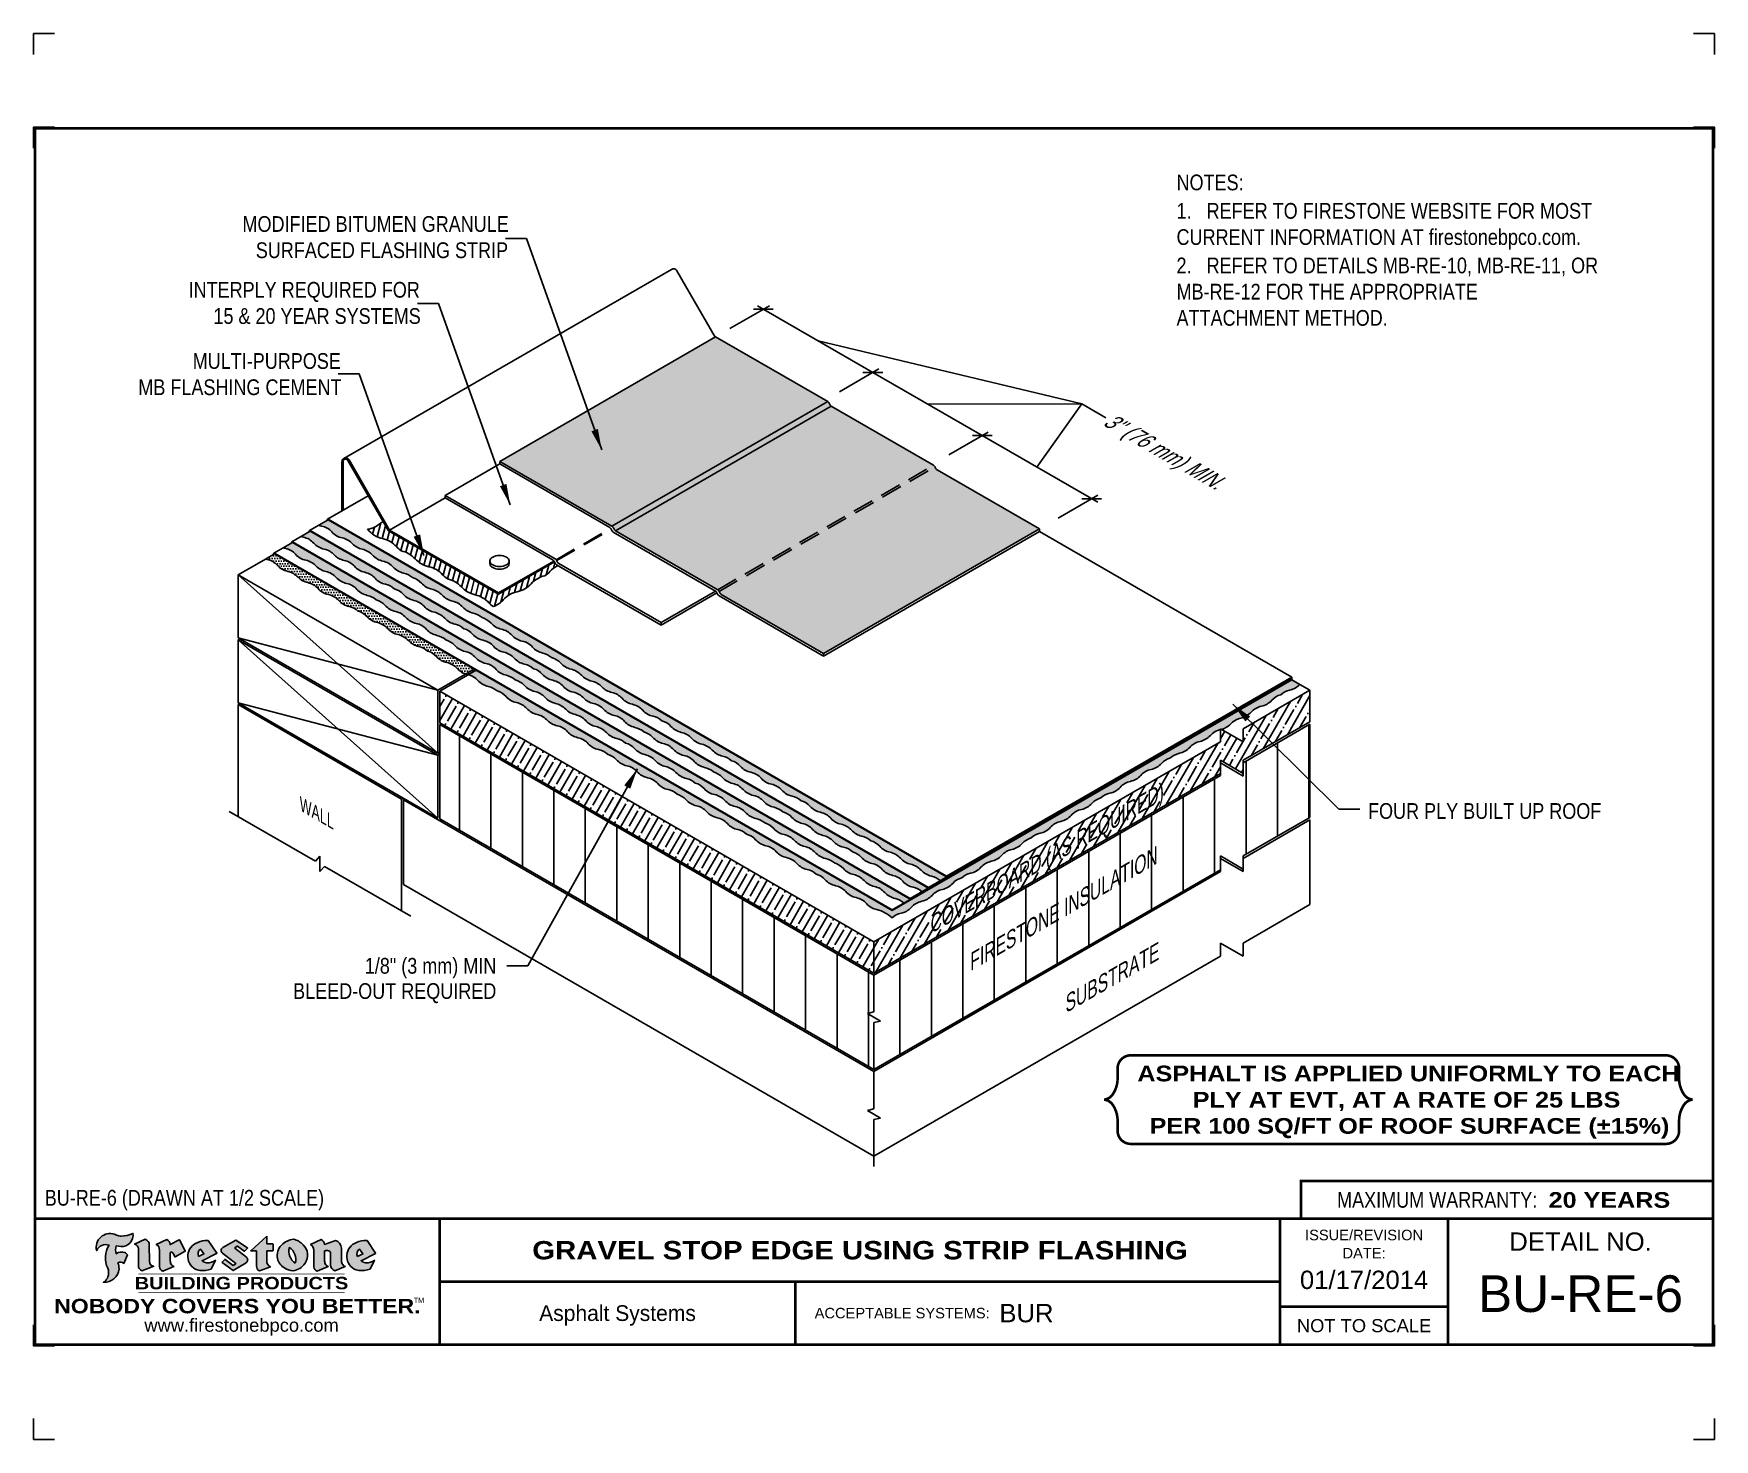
# Model space of a CAD drawing. Header units: inches. Extents: x -741.7 to -721.6, y -41.5 to -24.7.
import ezdxf
from ezdxf.enums import TextEntityAlignment as Align

# ---------------------------------------------------------------- set-up
doc = ezdxf.new("R2010")
doc.units = ezdxf.units.IN
doc.header["$MEASUREMENT"] = 0
doc.linetypes.add('HIDDEN', pattern=[0.375, 0.25, -0.125])
doc.layers.get('0').update_dxf_attribs({"linetype": 'CONTINUOUS'})
doc.layers.get('DEFPOINTS').update_dxf_attribs({"linetype": 'CONTINUOUS'})
for name, color, linetype in [('FSBP-ACCESSORY-FIRESTONE', 7, 'CONTINUOUS'), ('FSBP-ACCESSORY-OTHER', 7, 'CONTINUOUS'), ('FSBP-ANNO-LABEL', 7, 'CONTINUOUS'), ('FSBP-ANNO-NOTE', 7, 'CONTINUOUS'), ('FSBP-COVERBOARD_CANT', 46, 'CONTINUOUS'), ('FSBP-INSULATION', 7, 'CONTINUOUS'), ('FSBP-MEMBRANE', 7, 'CONTINUOUS'), ('FSBP-MEMBRANE-HATCH', 8, 'CONTINUOUS'), ('FSBP-SEALANTS', 1, 'CONTINUOUS'), ('FSBP-SUBSTRATE-GENERIC', 9, 'CONTINUOUS'), ('FSBP-TTLB', 7, 'CONTINUOUS'), ('FSBP-TTLB-BORDER', 7, 'CONTINUOUS'), ('FSBP-TTLB-TEXT', 7, 'CONTINUOUS'), ('FSBP-WALL-CURB', 9, 'CONTINUOUS'), ('FSBP-WOOD', 7, 'CONTINUOUS')]:
    doc.layers.add(name, color=color, linetype=linetype)
doc.styles.add('ARIAL', font='arial.ttf')
doc.styles.add('ARIAL_BOLD', font='')
doc.styles.add('ARIAL_NAR', font='ARIALN.TTF')
doc.styles.add('BANKGOTHIC', font='bgothm.ttf')
doc.styles.add('FSBP_ARIAL_NAR', font='ARIALN.TTF')
doc.styles.get('ARIAL_BOLD').set_extended_font_data('Arial Black')
doc.dimstyles.new('FSBP-LEADER', dxfattribs={"dimtxt": 0.1875, "dimasz": 0.25, "dimexe": 0.0625, "dimexo": 0.125, "dimgap": 0.125, "dimtad": 0, "dimtih": 1, "dimtoh": 1, "dimdec": 4, "dimzin": 0, "dimdsep": 46, "dimlunit": 4, "dimtxsty": 'ARIAL_NAR', "dimcen": 0.09375, "dimclrd": 256, "dimclre": 256, "dimclrt": 256, "dimadec": 0, "dimazin": 0, "dimtfac": 1, "dimtdec": 4, "dimtofl": 0, "dimtmove": 0, "dimatfit": 3, "dimfxl": 0, "dimtolj": 1, "dimtzin": 0, "dimlwd": -1, "dimlwe": -1, "dimarcsym": 0})
pattern_1 = [(0, (-63.45031628365825, 96.84335153268042), (0.015625, 0.03125), [0, -0.03125])]

msp = doc.modelspace()

# ---------------------------------------------------------------- texts
at = {"layer": 'DEFPOINTS', "style": 'ARIAL_NAR'}
msp.add_text('BU-RE-6 (DRAWN AT 1/2 SCALE)', height=0.1875, dxfattribs=at).set_placement((-741.5354413187682, -38.5919449150218), align=Align.MIDDLE_LEFT)
at = {"layer": 'FSBP-ANNO-LABEL', "style": 'ARIAL_NAR', "oblique": 30}
msp.add_text('3" (76 mm) MIN.', height=0.1875, rotation=329.9999999999994, dxfattribs=at).set_placement((-728.8882722347728, -29.29241510392393), align=Align.MIDDLE_LEFT)
msp.add_text('COVERBOARD (AS REQUIRED)', height=0.1875, rotation=29.99999999999773, dxfattribs=at).set_placement((-729.6350606852881, -34.56291423472996), align=Align.MIDDLE_CENTER)
at = {"layer": 'FSBP-ANNO-LABEL', "style": 'ARIAL_NAR'}
for s, height, rotation, oblique, p in [('WALL', 0.15, 330.0000000000027, 329.9999999999999, (-738.2561823129862, -34.0246961271979)), ('FIRESTONE INSULATION', 0.1875, 30, 30, (-729.4343295998391, -35.16577208851126)), ('SUBSTRATE', 0.1875, 30, 30, (-728.8569793306496, -35.988688755178))]:
    msp.add_text(s, height=height, rotation=rotation, dxfattribs=dict(at, oblique=oblique)).set_placement(p, align=Align.MIDDLE)
msp.add_text('FOUR PLY BUILT UP ROOF', height=0.1875, dxfattribs=at).set_placement((-725.764882429898, -33.98026508373221), align=Align.MIDDLE_LEFT)
for s, p in [('1/8" (3 mm) MIN', (-736.1536290046594, -35.82613541280958)), ('BLEED-OUT REQUIRED', (-736.1536290046594, -36.12691666280958))]:
    msp.add_text(s, height=0.1875, dxfattribs=at).set_placement(p, align=Align.MIDDLE_RIGHT)
at = {"layer": 'FSBP-ANNO-LABEL', "char_height": 0.1875, "attachment_point": 1, "style": 'ARIAL_NAR'}
for s, width, insert in [('\\pi0.039089;MODIFIED BITUMEN GRANULE \\P\\pi0.19781;SURFACED FLASHING STRIP{\\H1.0222x; }', 3.185660936400382, (-739.2181147906214, -26.88766357130129)), ('\\pi0.45259;INTERPLY REQUIRED FOR \\P\\pi0.74867;15 & 20 YEAR SYSTEMS{\\H1.0222x; }', 3.185660936400382, (-740.2741058264637, -27.67216115134215)), ('\\pi2.4295; MULTI-PURPOSE \\P\\pi1.8413;MB FLASHING CEMENT{\\H1.0222x; }', 4.24371633973351, (-742.2615763001876, -28.52114087627726))]:
    msp.add_mtext_dynamic_manual_height_columns(s, width=width, gutter_width=5, heights=[0], dxfattribs=dict(at, insert=insert))
at = {"layer": 'FSBP-ANNO-NOTE', "char_height": 0.1875, "attachment_point": 1}
for s, width, heights, insert, style in [('NOTES:\\P{\\H0.083333x;\\P\\pi-0.375,l0.375;}1.   REFER TO FIRESTONE WEBSITE FOR MOST \\P\\pi0;CURRENT INFORMATION AT firestonebpco.com.\\P\\pl0;{\\H0.083333x;\\P\\pi-0.375,l0.375;}2.   REFER TO DETAILS MB-RE-10, MB-RE-11, OR MB-RE-12 FOR THE APPROPRIATE  \\P\\pi0;ATTACHMENT METHOD.', 6.054813424878716, [2.031293650472436], (-728.0469847212662, -26.39206155499596), 'FSBP_ARIAL_NAR'), ('\\pi-0.29536,l0.375;ASPHALT IS APPLIED UNIFORMLY TO EACH\\P\\pi0.36383;PLY AT EVT, AT A RATE OF 25 LBS\\P\\pi-0.14981;PER 100 SQ/FT OF ROOF SURFACE (±15%)', 6.46982238162866, [0.910907846000744], (-728.5932064760277, -37.0161597722756), 'ARIAL_BOLD')]:
    msp.add_mtext_dynamic_manual_height_columns(s, width=width, gutter_width=1.09375, heights=heights, dxfattribs=dict(at, insert=insert, style=style))

# ---------------------------------------------------------------- blocks, each defined once
blk = doc.blocks.new('TTLB-ASPHALT_1')
at = {"layer": 'FSBP-TTLB-TEXT'}
h = blk.add_hatch(color=1, dxfattribs=at)
edge = h.paths.add_edge_path()
edge.add_arc((1.037309769669577, -0.1982514792917272), 0.1319107607348553, 264.0410451462098, 370.3106169565175)
edge.add_arc((1.027551646585692, 0.1214293576525733), 0.3273056962876235, 270.05058356628535, 295.23459397187514, ccw=False)
edge.add_arc((1.022801957313334, -0.06680179986895496), 0.1391656561713503, 249.3281275763668, 272.0749124149863, ccw=False)
edge.add_line((0.9736743133014443, -0.1970076156048179), (0.9474927838574558, -0.1852745150568325))
edge.add_arc((0.8939498971398336, -0.3394262635682139), 0.1631857907024099, 70.84590087378872, 194.3325259843273)
edge.add_arc((0.8444260109029358, -0.4259936440910792), 0.1179914261095279, 70.96950098067128, 156.9641407594482, ccw=False)
edge.add_arc((1.153141409296893, -0.4684497516079489), 0.3110405457095052, 150.323113748316, 203.2084295854517)
edge.add_arc((0.7562495500623072, -0.6412608153899839), 0.1218587156617311, 0.8849157075190988, 24.346689398949877, ccw=False)
edge.add_arc((0.749378166569727, -0.6475258110744306), 0.1289731377238325, -58.36655102076742, 3.6216782311386737, ccw=False)
edge.add_arc((0.825669902954445, -0.5792158350996175), 0.1783301886510355, 267.2205474105585, 354.1381621173521)
edge.add_arc((0.7903121048625223, -0.6011409294291781), 0.2127878929608591, 0.9996158580669169, 21.00503380861242)
edge.add_arc((1.018807122639402, -0.5666691048185157), 0.0513639566841585, 40.821177131732725, 125.52727787225791, ccw=False)
edge.add_line((1.057676976260041, -0.5330924682126437), (1.102776947655911, -0.4308018311949837))
edge.add_arc((1.040858222524662, -0.4699705673995993), 0.07326744446031509, 32.31675181867256, 66.31481236598174)
edge.add_arc((1.03226251882532, -0.5063316993097686), 0.1102246948011782, 69.8179132332389, 125.254734720681)
edge.add_arc((1.127708877207283, -0.3689593535312383), 0.1659710644737306, 164.1569669952081, 196.5811013160487, ccw=False)
edge.add_line((0.9680425188342383, -0.3236487780942383), (1.023615334387159, -0.3294494641845773))
h = blk.add_hatch(color=1, dxfattribs=at)
edge = h.paths.add_edge_path()
edge.add_line((1.275239419159561, -0.6223407783464694), (1.415345367376062, -0.5660418822574371))
edge.add_arc((1.421019305783972, -0.5090099247487814), 0.05731350411836947, 181.9717871001989, 264.31851000495806, ccw=False)
edge.add_line((1.363739737527226, -0.5109819325197265), (1.363412352251203, -0.3102363679013962))
edge.add_arc((1.294263659668758, -0.3103491388304036), 0.06914878453844908, 0.0934405599591014, 72.42834396969012)
edge.add_line((1.315139561173908, -0.2444268274366692), (1.186839444240604, -0.3024209471341379))
edge.add_arc((1.175246268095293, -0.3585110609420923), 0.05727567197445628, -0.017399788185912257, 78.322067691347, ccw=False)
edge.add_line((1.232521937428658, -0.3585284546236807), (1.232574268422297, -0.555126496687123))
edge.add_arc((1.305699496415485, -0.5558575689677241), 0.07312888236350451, 179.4272023230205, 245.3845503102953)
h = blk.add_hatch(color=1, dxfattribs=at)
edge = h.paths.add_edge_path()
edge.add_line((1.792026821926584, -0.3839679064720229), (1.722158956877934, -0.2518542302253621))
edge.add_arc((1.720119655279632, -0.2529327078887889), 0.002306916790721916, 27.87197133405528, 117.3766794470726)
edge.add_line((1.719058846382097, -0.250884159729182), (1.610638460368705, -0.3070279753467702))
edge.add_arc((1.547088841662969, -0.306102665849437), 0.06355635479880158, 359.165808011073, 425.8793658831422)
edge.add_line((1.573061729235633, -0.2480956029480268), (1.446879247402876, -0.3051325108639702))
edge.add_arc((1.407812067100195, -0.3703571330466247), 0.07602957263902092, -3.441403975725109, 59.07992244284969, ccw=False)
edge.add_line((1.483704536400296, -0.3749210150788969), (1.483704536400296, -0.5723838140635706))
edge.add_arc((1.540537465180449, -0.5682544061150878), 0.05698275005415228, 184.1557352478595, 255.3066498366543)
edge.add_line((1.526084036778343, -0.6233736605654059), (1.657291340682093, -0.570650514527486))
edge.add_arc((1.688298576827208, -0.502139038842401), 0.07520153584805701, 207.5160880841914, 245.649226723163, ccw=False)
edge.add_arc((1.721050197024908, -0.491448816845633), 0.1093332836229113, 179.4823365255141, 204.5537900001094, ccw=False)
edge.add_line((1.611721375809452, -0.4904610114968335), (1.611721375809452, -0.4126404716788983))
edge.add_arc((1.628589765097189, -0.4141592990360436), 0.01693662875851165, 28.356188110622497, 174.8549701683584, ccw=False)
edge.add_arc((1.627340435522399, -0.4197189881350454), 0.02111886817708033, 22.216893572439517, 40.10213956426492, ccw=False)
edge.add_line((1.646891420738257, -0.4117336534413738), (1.666638796144639, -0.4549750258192233))
edge.add_arc((1.668737246926753, -0.4540167099035415), 0.002306916790685597, 204.5451281842828, 299.6323508190067)
edge.add_line((1.669877862091766, -0.4560219186518992), (1.791128135493295, -0.3870515928837648))
edge.add_line((1.791128135493295, -0.3870515928837648), (1.792026821926584, -0.3839679064720229))
h = blk.add_hatch(color=1, dxfattribs=at)
h.paths.add_polyline_path([(2.063388732080512, -0.2583237030618903, 0.02524281661523788), (2.025024361750752, -0.2610532129309178, 0.1213611957758757), (1.901773912052249, -0.3008158885520373, 0.6151668103976068), (1.93274136141747, -0.6099060679591872, 0.05306812109568645), (1.967936229862175, -0.617865745600497, 0.1150932231766138), (2.099126721549737, -0.5994933789882708), (2.151195569562105, -0.4944891916583316, -0.08755405562188731), (2.104230609512001, -0.5187113292177372, -0.265591761123442), (1.992692314386659, -0.5010701623316862), (2.165347897647223, -0.4141184325909109, 0.4518949533370738), (2.166222728871162, -0.4107679608846269)])
h.paths.add_polyline_path([(2.014217313945437, -0.4188965037300676), (1.951113654018855, -0.4515330109460507, -0.3720533890450154), (1.973177450672722, -0.3607130665457561)], flags=16)
h = blk.add_hatch(color=1, dxfattribs=at)
edge = h.paths.add_edge_path()
edge.add_arc((2.260407392426799, -0.3775796671688738), 0.0415245022322573, 123.20805433950699, 232.2027298779723, ccw=False)
edge.add_line((2.237665217914071, -0.3428366421988329), (2.393535971665983, -0.2540943745380986))
edge.add_arc((2.394677353533154, -0.2560991469722467), 0.00230691679074142, 55.64644466176969, 119.65426054492929, ccw=False)
edge.add_line((2.395979141996861, -0.2541946229174954), (2.531809646140459, -0.3470380726374032))
edge.add_arc((2.530468902927936, -0.3489153772789848), 0.00230691679070047, -42.73110123842042, 54.46613537395791, ccw=False)
edge.add_line((2.532163440279987, -0.3504807552658491), (2.498457913851155, -0.3869673252714421))
edge.add_arc((2.496763376499132, -0.385401947284592), 0.002306916790673087, 233.75270768949161, 317.26889876139137, ccw=False)
edge.add_line((2.495399362263356, -0.38726241234572), (2.413849913492982, -0.3274738082119626))
edge.add_arc((2.412485899257177, -0.3293342732731332), 0.002306916790719977, 53.75270768979654, 124.4135619297866)
edge.add_line((2.41118211687575, -0.3274311136421062), (2.382933981293377, -0.346782838468144))
edge.add_arc((2.384237763674776, -0.3486859980991568), 0.002306916790694806, 124.4135619293765, 231.8459020253658)
edge.add_line((2.382812599816248, -0.3505000469010184), (2.519899969301207, -0.4581994452042721))
edge.add_arc((2.494247019847677, -0.4908523236374407), 0.0415245022322573, -55.21225898295228, 51.84590202520451, ccw=False)
edge.add_line((2.517938320565804, -0.5249552055672808), (2.364434947484597, -0.6179520922513717))
edge.add_arc((2.363239601923482, -0.6159790200102009), 0.002306916790727131, 233.2955624372974, 301.2087215702374, ccw=False)
edge.add_line((2.361860787187538, -0.6178285429225383), (2.231266621301074, -0.5204709167214361))
edge.add_arc((2.232647938930654, -0.518623262347532), 0.002306916790697738, 135.5134179846412, 233.2179869199849, ccw=False)
edge.add_line((2.231002150870836, -0.5170067083764565), (2.262839375599356, -0.4845937328397696))
edge.add_arc((2.264485163659231, -0.4862102868108593), 0.002306916790748635, 53.03528399994502, 135.5134179853723, ccw=False)
edge.add_line((2.265872365996302, -0.4843670465239001), (2.361834678328762, -0.5565872257804898))
edge.add_arc((2.363221880665748, -0.55474398549363), 0.00230691679062697, 233.0352840000717, 302.2362632414427)
edge.add_line((2.36445241715569, -0.5566953042850713), (2.39428499383348, -0.5378823484768844))
edge.add_arc((2.393054457343538, -0.5359310296853721), 0.002306916790685158, 302.2362632406162, 412.202729876843)
edge.add_line((2.394468296066179, -0.5341081404551886), (2.234958295420142, -0.4103916733127022))
h = blk.add_hatch(color=1, dxfattribs=at)
edge = h.paths.add_edge_path()
edge.add_line((2.763460561272041, -0.2072496393923444), (2.763460561272041, -0.2969520779963801))
edge.add_arc((2.765767478062685, -0.2969520779963943), 0.00230691679065842, 179.9999999996471, 269.9999999996471)
edge.add_line((2.765767478062685, -0.2992589947870528), (2.835417693520355, -0.2992589947870528))
edge.add_arc((2.835417693520355, -0.3015659115777538), 0.002306916790701052, 0, 90, ccw=False)
edge.add_line((2.837724610311056, -0.3015659115777538), (2.837724610311056, -0.3790761307453892))
edge.add_arc((2.835417693520355, -0.3790761307453749), 0.002306916790686842, 269.99999999964706, 359.99999999964706, ccw=False)
edge.add_line((2.835417693520355, -0.3813830475360618), (2.765767478062685, -0.3813830475360618))
edge.add_arc((2.765767478062685, -0.3836899643267202), 0.00230691679065842, 90.00000000035294, 180.0000000003529)
edge.add_line((2.763460561272041, -0.3836899643267344), (2.763460561272041, -0.5033995910642801))
edge.add_arc((2.836735953378934, -0.5071368822038522), 0.07337063740681407, 177.0802527808789, 245.3249543133826)
edge.add_line((2.806105814540615, -0.5738080530967267), (2.674529557384915, -0.6226036013049594))
edge.add_arc((2.708610405062075, -0.5642984087917995), 0.0675351734460605, 177.0345319916277, 239.69264280249, ccw=False)
edge.add_line((2.641165668230087, -0.560804539009709), (2.641165668230087, -0.3836899643267344))
edge.add_arc((2.638858751439443, -0.3836899643267202), 0.00230691679065842, 359.9999999996471, 449.999999999647)
edge.add_line((2.638858751439443, -0.3813830475360618), (2.572857950769389, -0.3813830475360618))
edge.add_line((2.572857950769389, -0.3813830475360618), (2.763460561272041, -0.2072496393923444))
h = blk.add_hatch(color=1, dxfattribs=at)
edge = h.paths.add_edge_path(flags=16)
edge.add_arc((2.940363509127394, -0.4847985213681483), 0.1684614578629417, 344.5558804047865, 417.0140046669545)
edge.add_arc((3.194458079644619, -0.3883534532477739), 0.1684614578629416, 164.5558804047865, 237.0140046669546)
edge = h.paths.add_edge_path()
edge.add_arc((3.069375116502187, -0.4399344555144893), 0.1828726885096673, 136.0914512150047, 191.213418978326)
edge.add_arc((3.064939550433394, -0.4318234379590393), 0.18031488047485, 194.0167254156723, 240.666373083186)
edge.add_arc((3.098047041778983, -0.3845058757092517), 0.2378525180183701, 239.2975390661776, 264.2889872773176)
edge.add_arc((3.048844782126224, -0.419023238379296), 0.203760689247156, 277.1986764832035, 326.503572961274)
edge.add_arc((3.077739326803538, -0.434104661646515), 0.1713748657917091, 325.3768876809903, 406.3828327799087)
edge.add_arc((3.011839488065931, -0.4896144380417837), 0.257194564585, 44.2846255351977, 73.82901434867308)
edge.add_arc((3.117152499586979, -0.4983433120546721), 0.2579560664039132, 97.50292863483669, 134.1039137579027)
h = blk.add_hatch(color=1, dxfattribs=at)
edge = h.paths.add_edge_path()
edge.add_line((3.322690228557462, -0.5721896537377091), (3.322690228557462, -0.3749210150788969))
edge.add_arc((3.24679775925739, -0.3703571330465678), 0.076029572638996, 356.5585960242387, 419.0799224428129)
edge.add_line((3.285864939560099, -0.3051325108639702), (3.412047421392799, -0.2480956029480268))
edge.add_arc((3.386074533820164, -0.3061026658494939), 0.06355635479883807, 0.3962622833877276, 65.87936588318718, ccw=False)
edge.add_line((3.449629368605429, -0.3056631084210863), (3.580526418688805, -0.2593848434574539))
edge.add_arc((3.555744121700968, -0.3530904070730259), 0.09692726601172152, 2.366977007666776, 75.18615851992018, ccw=False)
edge.add_line((3.652588689330287, -0.3490873311063041), (3.652588689330287, -0.4883770011386872))
edge.add_arc((3.761877549389567, -0.4914934052703757), 0.1093332836229049, 178.3666365323574, 204.5537900000422)
edge.add_arc((3.729125929191724, -0.502183627267101), 0.07520153584796149, 207.5160880841713, 245.2240541443095)
edge.add_line((3.697611150971852, -0.5704631245385627), (3.572585913552643, -0.6207021253773775))
edge.add_arc((3.595347186007587, -0.5526356419907756), 0.0717713151919874, 180.3328587115751, 251.51018566665869, ccw=False)
edge.add_line((3.523577081955409, -0.5530525936986663), (3.523577081955409, -0.4153032515383615))
edge.add_arc((3.486319529276869, -0.4148773504126382), 0.03725998689428563, 359.3450650296066, 449.0500281941025)
edge.add_arc((3.482769874121715, -0.4419622099033518), 0.06447454900600776, 86.29402372314017, 119.8211331593848)
edge.add_line((3.450707067966732, -0.3860252459975726), (3.450707067966732, -0.4904610114968335))
edge.add_arc((3.560035889182245, -0.4914488168456472), 0.1093332836229753, 179.4823365255069, 204.5537900001023)
edge.add_arc((3.527284268984403, -0.5021390388425004), 0.07520153584796385, 207.5160880841699, 245.6492267231416)
edge.add_line((3.496277032839316, -0.570650514527486), (3.365069728935509, -0.6233736605654059))
edge.add_arc((3.379502486061938, -0.5682868177318028), 0.05694615642555721, 183.9298782390169, 255.318496325343, ccw=False)
h = blk.add_hatch(color=1, dxfattribs=at)
h.paths.add_polyline_path([(3.957695472291277, -0.2583237030618903, 0.02524281661523822), (3.919331101961575, -0.2610532129309178, 0.1085638477195505), (3.807890832595604, -0.2939221658134414, 0.6425897848490651), (3.827048101628293, -0.6099060679591872, 0.05306812109569052), (3.862242970072884, -0.617865745600497, 0.1150932231766133), (3.993433461760503, -0.5994933789882708), (4.045502309772871, -0.4944891916583316, -0.08755405562189084), (3.998537349722767, -0.5187113292177372, -0.2655917611234366), (3.886999054597368, -0.5010701623316862), (4.059654637857989, -0.4141184325909109, 0.4518949533370731), (4.060529469081928, -0.4107679608846269)])
h.paths.add_polyline_path([(3.90852405415626, -0.4188965037300676), (3.845420394229677, -0.4515330109460507, -0.3720533890450147), (3.867484190883488, -0.3607130665457561)], flags=16)
blk.add_line((16.84110496735593, 0), (20, 0))
at = {"layer": 'DEFPOINTS', "linetype": 'Continuous', "ltscale": 1.75}
for points in [[(-0.015625, 13.88083333333333), (-0.015625, 14.13083333333333), (0.234375, 14.13083333333333)], [(20.01562500000003, 13.88083333333333), (20.01562500000003, 14.13083333333333), (19.76562500000003, 14.13083333333333)], [(-0.015625, -2.380833333333342), (-0.015625, -2.630833333333342), (0.234375, -2.630833333333342)], [(20.01562500000003, -2.380833333333342), (20.01562500000003, -2.630833333333342), (19.76562500000003, -2.630833333333342)]]:
    blk.add_lwpolyline(points, dxfattribs=at)
at = {"layer": 'DEFPOINTS', "color": 1}
for points in [[(0.234375, 13.015625), (-0.015625, 13.015625), (-0.015625, 12.765625)], [(20.015625, 12.765625), (20.015625, 13.015625), (19.765625, 13.015625)], [(0.234375, -1.515625), (-0.015625, -1.515625), (-0.015625, -1.265625)], [(20.015625, -1.265625), (20.015625, -1.515625), (19.765625, -1.515625)]]:
    blk.add_lwpolyline(points, dxfattribs=at)
at = {"layer": 'FSBP-TTLB', "const_width": 0.03125}
blk.add_lwpolyline([(15.09028770518938, 0), (20, 0), (20, 0.4512598240669945), (15.09028770518938, 0.4512598240669945)], close=True, dxfattribs=at)
for points in [[(0, 0), (0, -1.5), (20, -1.5), (20, 0), (0, 0)], [(4.825208527206769, 0), (4.825208527206769, -0.75)], [(14.84028770518938, 0), (14.84028770518938, -1.5)], [(16.84110496735593, 0), (16.84110496735593, -1.5)], [(20, 0), (20, -1.5)], [(4.825208527206769, -0.75), (14.84028770518938, -0.75)], [(4.825208527206769, -0.75), (4.825208527206769, -1.5)], [(14.84028770518938, -1.048740175933006), (16.84110496735593, -1.048740175933006)]]:
    blk.add_lwpolyline(points, dxfattribs=at)
at = {"layer": 'FSBP-TTLB-BORDER', "const_width": 0.03125}
blk.add_lwpolyline([(20, 0), (20, 13), (0, 13), (0, 0)], dxfattribs=at)
at = {"layer": 'FSBP-TTLB-TEXT', "color": 1}
blk.add_line((0.7358432058323388, -0.379822754145593), (0.7358432058323388, -0.379822754145593), dxfattribs=at)
for points in [[(1.023615323725323, -0.3294494630716969, 0.5000510906601082), (1.167090420776901, -0.1746414942047778, -0.1103304102359608), (1.027840608309816, -0.2058762110801382, -0.09957876667165425), (0.9736743133014443, -0.1970076156048179), (0.9474927838574558, -0.1852745150568325, 0.5978159689075124), (0.7358432058323388, -0.379822754145593, -0.3938834584182213), (0.8828996422548698, -0.3144510229727047, 0.2349406564350952), (0.86727108227484, -0.5910237178633082, -0.1027304183841549), (0.8780937320133262, -0.6393788197974146, -0.2772692352614086), (0.8170223912655956, -0.7573362346216896, 0.3985429150902959), (1.003067614090241, -0.5974286950643517, 0.0875124847930418), (0.9889600163401155, -0.5248671157293501, -0.3874031597924062), (1.057676976260041, -0.5330924682126437), (1.102776947655911, -0.4308018311949837, 0.1494423498871741), (1.07029056398062, -0.4028746979725923, 0.2467195073738216), (0.9686394281704906, -0.4163228904100862, -0.1424285161541127), (0.9680425188342383, -0.3236487780942383), (1.023615334387159, -0.3294494641845773)], [(2.166222728871162, -0.4107679608846269), (2.063388732080512, -0.2583237030618903, 0.02524281661523788), (2.025024361750752, -0.2610532129309178, 0.1085638477195265), (1.913584092384895, -0.2939221658134414, 0.6425897848491228), (1.93274136141747, -0.6099060679591872, 0.05306812109568648), (1.967936229862175, -0.617865745600497, 0.1150932231766137), (2.099126721549737, -0.5994933789882708), (2.151195569562105, -0.4944891916583316, -0.0875540556218873), (2.104230609512001, -0.5187113292177372, -0.2655917611234418), (1.992692314386659, -0.5010701623316862), (2.165347897647223, -0.4141184325909109)], [(2.763460561272041, -0.2072496393923444), (2.763460561272041, -0.2969520779963801, 0.4142135623730958), (2.765767478062685, -0.2992589947870528), (2.835417693520355, -0.2992589947870528, -0.414213562373095), (2.837724610311056, -0.3015659115777538), (2.837724610311056, -0.3790761307453892, -0.4142135623730938), (2.835417693520355, -0.3813830475360618), (2.765767478062685, -0.3813830475360618, 0.4142135623730958), (2.763460561272041, -0.3836899643267344), (2.763460561272041, -0.5033995910642801, 0.3068985753588853), (2.806105814540615, -0.5738080530967267), (2.674529557384915, -0.6226036013049594, -0.2804194150632976), (2.641165668230087, -0.560804539009709), (2.641165668230087, -0.3836899643267344, 0.414213562373095), (2.638858751439443, -0.3813830475360618), (2.572857950769389, -0.3813830475360618), (2.763460561272041, -0.2072496393923444)], [(4.060529469081928, -0.4107679608846269), (3.957695472291277, -0.2583237030618903, 0.02524281661523788), (3.919331101961575, -0.2610532129309178, 0.1085638477195265), (3.807890832595604, -0.2939221658134414, 0.6425897848491228), (3.827048101628293, -0.6099060679591872, 0.05306812109568648), (3.862242970072884, -0.617865745600497, 0.1150932231766137), (3.993433461760503, -0.5994933789882708), (4.045502309772871, -0.4944891916583316, -0.0875540556218873), (3.998537349722767, -0.5187113292177372, -0.2655917611234418), (3.886999054597368, -0.5010701623316862), (4.059654637857989, -0.4141184325909109)], [(4.059654637857989, -0.4141184325909109, 0.4518949533370731), (4.060529469081928, -0.4107679608846269, 0.4518949533370731)]]:
    blk.add_lwpolyline(points, format="xyb", dxfattribs=at)
for points in [[(1.275239419159561, -0.6223407783464694), (1.415345367376062, -0.5660418822574371, -0.3756100036733062), (1.363739737527226, -0.5109819325197265), (1.363412352251203, -0.3102363679013962, 0.3265360292958048), (1.315139561173908, -0.2444268274366692), (1.186839444240604, -0.3024209471341379, -0.3557863980845349), (1.232521937428658, -0.3585284546236807), (1.232574268422297, -0.555126496687123, 0.2960110723418457)], [(1.792026821926584, -0.3839679064720229), (1.722158956877934, -0.2518542302253621, 0.4116839150163434), (1.719058846382097, -0.250884159729182), (1.610638460368705, -0.3070279753467702, 0.2996033003794034), (1.573061729235633, -0.2480956029480268), (1.446879247402876, -0.3051325108639702, -0.2797757560995365), (1.483704536400296, -0.3749210150788969), (1.483704536400296, -0.5723838140635706, 0.320828638474519), (1.526084036778343, -0.6233736605654059), (1.657291340682093, -0.570650514527486, -0.1679398621276611), (1.621603752698661, -0.5368819723450571, -0.1098333365370753), (1.611721375809452, -0.4904610114968335), (1.611721375809452, -0.4126404716788983, -0.743334502655012), (1.64349420176768, -0.4061152228778298, -0.07819791644735608), (1.646891420738257, -0.4117336534413738), (1.666638796144639, -0.4549750258192233, 0.4404648714563479), (1.669877862091766, -0.4560219186518992), (1.791128135493295, -0.3870515928837648)], [(1.951113654018855, -0.4515330109460507), (2.014217313945437, -0.4188965037300676), (1.973177450672722, -0.3607130665457561, 0.3720533890450154)], [(2.234958295420142, -0.4103916733127022, -0.5150044486718882), (2.237665217914071, -0.3428366421988329), (2.393535971665983, -0.2540943745380986, -0.2867822934100265), (2.395979141996861, -0.2541946229174954), (2.531809646140459, -0.3470380726374032, -0.4515027974650387), (2.532163440279987, -0.3504807552658491), (2.498457913851155, -0.3869673252714421, -0.3814439164929681), (2.495399362263356, -0.38726241234572), (2.413849913492982, -0.3274738082119626, 0.3184718635035665), (2.41118211687575, -0.3274311136421062), (2.382933981293377, -0.346782838468144, 0.5064094529656681), (2.382812599816248, -0.3505000469010184), (2.519899969301207, -0.4581994452042721, -0.5043597839115849), (2.517938320565804, -0.5249552055672808), (2.364434947484597, -0.6179520922513717, -0.3053163970316367), (2.361860787187538, -0.6178285429225383), (2.231266621301074, -0.5204709167214361, -0.4541703869768119), (2.231002150870836, -0.5170067083764565), (2.262839375599356, -0.4845937328397696, -0.3762644290664977), (2.265872365996302, -0.4843670465239001), (2.361834678328762, -0.5565872257804898, 0.3114700032088108), (2.36445241715569, -0.5566953042850713), (2.39428499383348, -0.5378823484768844, 0.520381097387146), (2.394468296066179, -0.5341081404551886)], [(2.937624918725987, -0.3131105398334029, 0.2452625673097023), (2.889993533867141, -0.4754966266250307, 0.2064059665179019), (2.976604338974084, -0.5890186876871866, 0.1094800500670344), (3.074378098474654, -0.6211778035979165, 0.2185147641853038), (3.218764944843201, -0.5314757029352819, 0.3689489483072479), (3.195959963110113, -0.3100352223135445, 0.1296305888694145), (3.0834694040758, -0.242595816912754, 0.1610736375384317)], [(3.10274193015772, -0.5296595419651595, 0.3271311138286319), (3.032079658614293, -0.3434924326507627, 0.3271311138286322)], [(3.322690228557462, -0.5721896537377091), (3.322690228557462, -0.3749210150788969, 0.2797757560995341), (3.285864939560099, -0.3051325108639702), (3.412047421392799, -0.2480956029480268, -0.2937618496109166), (3.449629368605429, -0.3056631084210863), (3.580526418688805, -0.2593848434574539, -0.3288760160581939), (3.652588689330287, -0.3490873311063041), (3.652588689330287, -0.4883770011386872, 0.114762897203527), (3.662431105063263, -0.536926560769686, 0.166032965990522), (3.697611150971852, -0.5704631245385627), (3.572585913552643, -0.6207021253773775, -0.3209557512194564), (3.523577081955409, -0.5530525936986663), (3.523577081955409, -0.4153032515383615, 0.4127061514896111), (3.48693727661589, -0.3776224848030694, 0.1473421876160361), (3.450707067966732, -0.3860252459975726), (3.450707067966732, -0.4904610114968335, 0.1098333365370753), (3.460589444855941, -0.5368819723450855, 0.1679398621276611), (3.496277032839316, -0.570650514527486), (3.365069728935509, -0.6233736605654059, -0.3219729545308964), (3.322690228557462, -0.5721896537377091, 29.1476284739)], [(3.845420394229677, -0.4515330109460507), (3.90852405415626, -0.4188965037300676), (3.867484190883488, -0.3607130665457561, 0.3720533890450154)]]:
    blk.add_lwpolyline(points, format="xyb", close=True, dxfattribs=at)
at = {"layer": 'FSBP-TTLB-TEXT'}
for points, const_width in [([(1.233926579809207, -0.6584455781731435), (3.691229482685259, -0.6584455781731577)], 0.0078125), ([(9.061522829276782, -0.75), (9.061522829276782, -1.5)], 0.03125), ([(1.233926579809207, -0.8761560960495984), (3.691229482685259, -0.8761560960495842)], 0.0078125)]:
    blk.add_lwpolyline(points, dxfattribs=dict(at, const_width=const_width))
at = {"layer": 'FSBP-TTLB-TEXT', "color": 1}
for centre, start, end in [((1.789987520328282, -0.3850463841354355), 299.6323508193319, 27.87197133380463), ((2.164310260790558, -0.412058050385383), 296.7304547840455, 34.00233684987403)]:
    blk.add_arc(centre, 0.00230691679068068, start, end, dxfattribs=at)
at = {"layer": 'FSBP-TTLB-TEXT', "style": 'ARIAL_NAR'}
blk.add_text('MAXIMUM WARRANTY:', height=0.1875, dxfattribs=at).set_placement((17.90516569312837, 0.2256299120335257), align=Align.MIDDLE_RIGHT)
at = {"layer": 'FSBP-TTLB-TEXT'}
for s, height, style, p in [('20 YEARS', 0.1875, 'ARIAL_BOLD', (18.03987100774941, 0.2240244307510579)), ('ACCEPTABLE SYSTEMS:', 0.125, 'ARIAL', (9.292812815915624, -1.125))]:
    blk.add_text(s, height=height, dxfattribs=dict(at, style=style)).set_placement(p, align=Align.MIDDLE_LEFT)
for s, height, style, p in [('ISSUE/REVISION', 0.125, 'ARIAL', (15.84069633627263, -0.1938496373466023)), ('DETAIL NO.', 0.21875, 'ARIAL', (18.42055248367797, -0.2724398367368792)), ('DATE:', 0.125, 'ARIAL', (15.84069633627263, -0.409973105348854)), ('www.firestonebpco.com', 0.15625, 'ARIAL', (2.462578031247233, -1.268657306740124)), ('Asphalt Systems', 0.1875, 'BANKGOTHIC', (6.943365678241776, -1.125)), ('NOT TO SCALE', 0.15625, 'ARIAL', (15.84069633627263, -1.274370087966503))]:
    blk.add_text(s, height=height, dxfattribs=dict(at, style=style)).set_placement(p, align=Align.MIDDLE_CENTER)
at = {"layer": 'FSBP-TTLB-TEXT', "lineweight": 18, "style": 'ARIAL_BOLD'}
blk.add_text('BUILDING PRODUCTS', height=0.1484375, dxfattribs=at).set_placement((2.462578031247233, -0.7673008371113639), align=Align.MIDDLE_CENTER)
at = {"layer": 'FSBP-TTLB-TEXT', "color": 1}
for s, height, style, p in [('NOBODY COVERS YOU BETTER.', 0.171875, 'ARIAL_BOLD', (2.412604263603384, -1.041650450587369)), ('TM', 0.0625, 'BANKGOTHIC', (4.576671173373001, -0.9725745042934193))]:
    blk.add_text(s, height=height, dxfattribs=dict(at, style=style)).set_placement(p, align=Align.MIDDLE_CENTER)
at = {"layer": 'FSBP-TTLB-TEXT'}
for tag, height, style, p in [('DETAIL_DESCP_LINE_1', 0.21875, 'ARIAL_BOLD', (9.832748116198076, -0.375)), ('ISSUE_REV_DATE', 0.21875, 'ARIAL', (15.84069633627263, -0.7282559425942452)), ('DETAIL_NUMBER', 0.4375, 'ARIAL', (18.42055248367797, -0.8931630692489421))]:
    blk.add_attdef(tag, text='', height=height, dxfattribs=dict(at, style=style)).set_placement(p, align=Align.MIDDLE_CENTER)
at = {"layer": 'FSBP-TTLB-TEXT', "style": 'ARIAL'}
blk.add_attdef('ACCPT_SYSTEMS', text='', height=0.21875, dxfattribs=at).set_placement((11.49438170418193, -1.125), align=Align.MIDDLE_LEFT)

# ---------------------------------------------------------------- hatches: boundary and pattern name
at = {"layer": 'FSBP-ACCESSORY-FIRESTONE'}
h = msp.add_hatch(dxfattribs=at)
h.set_pattern_fill('STEEL', color=256, scale=0.5, style=0)
h.set_pattern_definition([(45, (0, 0), (-0.04419417382415922, 0.04419417382415922), []), (45, (0, 0.03125), (-0.04419417382415922, 0.04419417382415922), [])])
h.paths.add_polyline_path([(-737.9798270303255, -29.81701733036108, -0.7673269879735665), (-737.9215137364573, -29.80139233036108), (-737.4385611529601, -30.63789074262462), (-736.1265326662269, -31.39539074262456), (-736.126532666227, -31.38039074262455), (-737.4255707719034, -30.63039074262469), (-737.9085233554006, -29.79389233036107, 0.76732698797556), (-737.9948270303255, -29.81701733036108), (-737.9948270303257, -30.4026404957438), (-737.9798270303254, -30.39398024170576)])
h.paths.add_polyline_path([(-735.4596197721215, -31.01034840368682, 0.05133745210788646), (-735.4667171738114, -30.99944609046308), (-736.126532666227, -31.38039074262459), (-736.1265326662268, -31.39539074262451)])
at = {"layer": 'FSBP-COVERBOARD_CANT'}
h = msp.add_hatch(dxfattribs=at)
h.set_pattern_fill('ANSI35', color=256, scale=0.6666666666666666, angle=15, style=0)
h.set_pattern_definition([(59.99999999999999, (-152.7187686364995, 51.80508657799159), (-0.1443375672974064, 0.08333333333333334), []), (59.99999999999999, (-152.6049331863751, 51.83558869492244), (-0.1443375672974064, 0.08333333333333334), [0.2083333333333333, -0.04166666666666666, 0, -0.04166666666666666])])
h.paths.add_polyline_path([(-736.8285935614354, -32.55203987719779), (-736.8285935614354, -32.92703987719767), (-731.6527386091298, -35.91532112719776), (-731.6527386091298, -35.54032112719784)])
h.paths.add_polyline_path([(-727.5241352074698, -33.5316708418726), (-727.5241352074698, -33.37457047475229), (-727.252029389731, -33.53167084187197), (-727.2520293897311, -33.37457047475243), (-726.456586186423, -32.91532112719739), (-726.456586186423, -32.54032112719727), (-727.2520293897312, -32.99957047475223), (-727.2520293897311, -33.15667084187209), (-727.52413520747, -32.9995704747522), (-727.5241352074697, -33.15667084187191), (-731.6527386091298, -35.54032112719787), (-731.6527386091298, -35.9153211271979)])
h.paths.add_polyline_path([(-731.0005560996242, -35.59418844165583), (-727.9913528732711, -33.85682414887469), (-728.1758152709518, -33.53732590400563), (-731.185018497305, -35.27469019678676)], flags=25)
at = {"layer": 'FSBP-INSULATION'}
h = msp.add_hatch(dxfattribs=at)
h.set_pattern_fill('LINE', color=256, scale=3, angle=90, style=0)
h.set_pattern_definition([(90, (-152.7187686364995, 51.80508657799159), (-0.375, 2.296136913416957e-17), [])])
h.paths.add_polyline_path([(-736.8285935614352, -32.95047737719779), (-736.8285935614352, -34.07547737719759), (-731.6527386091299, -37.0637586271979), (-731.6527386091298, -36.50125862719813), (-731.5736108314347, -36.48444307095068), (-731.7318663868247, -36.39307418344549), (-731.6527386091298, -36.37625862719813), (-731.6527386091296, -35.93875862719793)])
h.paths.add_polyline_path([(-727.52413520747, -34.68010834187251), (-727.52413520747, -34.51519547475294), (-727.2520293897312, -34.67229584187248), (-727.2520293897312, -34.51519547475294), (-726.4565861864229, -34.05594612719787), (-726.456586186423, -32.94657112719733), (-727.2520293897311, -33.40582047475226), (-727.2520293897311, -33.53167084187197), (-727.252029389731, -33.56292084187194), (-727.5241352074698, -33.40582047475226), (-727.5241352074698, -33.53167084187197), (-727.52413520747, -33.55510834187265), (-731.6527386091298, -35.93875862719796), (-731.6527386091298, -36.37625862719813), (-731.7318663868247, -36.39307418344546), (-731.5736108314347, -36.48444307095068), (-731.6527386091296, -36.50125862719813), (-731.6527386091296, -37.0637586271979)])
h.paths.add_polyline_path([(-730.5213439835774, -35.96138885371255), (-728.1079841281064, -34.56803489150496), (-728.2535012665784, -34.31599181429939), (-730.6668611220493, -35.70934577650695)], flags=24)
at = {"layer": 'FSBP-MEMBRANE-HATCH'}
h = msp.add_hatch(dxfattribs=at)
h.set_pattern_fill('AR-SAND', color=8, scale=0.05, style=0)
h.set_pattern_definition([(37.50000000000001, (-63.45031628365825, 96.84335153268042), (-0.003149667905480408, 0.09634118845065794), [0, -0.07600000000000001, 0, -0.085, 0, -0.08125]), (7.499999999999999, (-63.45031628365825, 96.84335153268042), (0.08848883526338636, 0.141107303261487), [0, -0.041, 0, -0.0685, 0, -0.02625]), (327.5, (-63.51181628365825, 96.84335153268042), (0.1557070930875748, 0.0002829526768482249), [0, -0.025, 0, -0.09000000000000001, 0, -0.1175]), (317.5, (-63.51181628365825, 96.84335153268042), (0.1503063302286147, 0.04388377824671246), [0, -0.0125, 0, -0.059, 0, -0.0675])])
h.paths.add_polyline_path([(-732.2034440055315, -29.09862121833831), (-733.5399175921699, -28.32700783332793), (-736.1124597534156, -29.81226574262467), (-734.775986166777, -30.58387912763514)])
h.paths.add_polyline_path([(-732.1613746125444, -29.15415999370401, -0.1397946850921181), (-732.182409309038, -29.12639060602109, 0.1397946850899788), (-732.2034440055317, -29.09862121833834), (-734.775986166777, -30.58387912763513, -0.1397946850896423), (-734.7549514702836, -30.61164851531795, 0.1397946850915037), (-734.7339167737899, -30.63941790300069)])
h.paths.add_polyline_path([(-730.9429239125709, -29.85763283332795), (-732.1613746125444, -29.15415999370397), (-734.7339167737899, -30.63941790300075), (-733.5154660738161, -31.34289074262495)])
h.paths.add_polyline_path([(-730.9254234874405, -29.8775289581675, 0.1043849122648598), (-730.9426838846451, -29.85777141351551), (-730.942923912571, -29.85763283332795), (-733.5154350545463, -31.34287283364122, -0.1054238974132564), (-733.497965648686, -31.36278686746456)])
h.paths.add_polyline_path([(-729.6819237637577, -30.61692160869339), (-730.9006144916576, -29.9133101888815, -0.1397946850911671), (-730.921649188151, -29.88554080119869, 0.03490048898001852), (-730.9254234874405, -29.87752895816749), (-733.497965648686, -31.36278686746459, -0.03490048897901456), (-733.4941913493966, -31.37079871049556, 0.139794685091359), (-733.4731566529031, -31.39856809817834), (-732.254465925003, -32.10217951799024)])
h = msp.add_hatch(dxfattribs=at)
h.set_pattern_fill('AR-CONC', color=8, scale=0.025, style=0)
h.set_pattern_definition([(49.99999999999999, (-73.80443839784994, 97.65843823804569), (0.1793150456501884, -0.01568803374564878), [0.01875, -0.20625]), (355, (-73.80443839784994, 97.65843823804569), (-0.03468783340325, 0.188048033425003), [0.015, -0.165]), (100.4514, (-73.78949547784994, 97.65713090304568), (0.1446273454285054, 0.1723598855152384), [0.01593504749999995, -0.1752855279999996]), (46.18420000000001, (-73.80443839784994, 97.70843823804567), (0.2668102621564111, -0.04137975358225452), [0.028125, -0.309375]), (96.6356, (-73.78220421159993, 97.70498991129567), (0.2336656763871758, 0.2435294677251104), [0.02390257199999994, -0.2629282499999991]), (351.1842, (-73.80443839784994, 97.70843823804567), (0.2336654862834068, 0.2435296502313312), [0.0225, -0.2475]), (21, (-73.77943839784993, 97.69593823804568), (0.1492267630296154, -0.1006547226663347), [0.01875, -0.20625]), (326.0000000000001, (-73.77943839784993, 97.69593823804568), (0.06082883298039543, 0.1812875112617133), [0.015, -0.165]), (71.4514, (-73.76700283959994, 97.68755033654567), (0.2100556571453725, 0.08063262417748811), [0.0159350475, -0.175285528]), (37.50000000000001, (-73.80443839784994, 97.65843823804569), (0.003039963829322668, 0.08322346345782788), [0, -0.163, 0, -0.1675, 0, -0.165625]), (7.499999999999999, (-73.80443839784994, 97.65843823804569), (0.06576738436053715, 0.09860292797059006), [0, -0.0955, 0, -0.15925, 0, -0.063125]), (327.5, (-73.86018839784994, 97.65843823804569), (0.1334556090431023, -0.00563871793359495), [0, -0.0625, 0, -0.195, 0, -0.25875]), (317.5, (-73.88518839784993, 97.65843823804569), (0.1457965423355966, 0.02502624558307941), [0, -0.08125, 0, -0.1295, 0, -0.18375])])
h.paths.add_polyline_path([(-732.2034440055315, -29.09862121833831), (-733.5399175921699, -28.32700783332793), (-736.1124597534156, -29.81226574262467), (-734.775986166777, -30.58387912763516)])
h.paths.add_polyline_path([(-732.1613746125444, -29.15415999370401, -0.1397946850921181), (-732.182409309038, -29.12639060602109, 0.1397946850899788), (-732.2034440055317, -29.09862121833834), (-734.775986166777, -30.58387912763513, -0.1397946850896423), (-734.7549514702836, -30.61164851531794, 0.1397946850915037), (-734.7339167737899, -30.63941790300069)])
h.paths.add_polyline_path([(-730.9429239125709, -29.85763283332795), (-732.1613746125444, -29.15415999370397), (-734.7339167737899, -30.63941790300075), (-733.5154660738161, -31.34289074262495)])
h.paths.add_polyline_path([(-730.9254234874405, -29.8775289581675, 0.1043849122648598), (-730.9426838846451, -29.85777141351551), (-730.942923912571, -29.85763283332795), (-733.5154350545463, -31.34287283364122, -0.1054238974132564), (-733.497965648686, -31.36278686746456)])
h.paths.add_polyline_path([(-729.6819237637577, -30.61692160869339), (-730.9006144916576, -29.9133101888815, -0.1397946850911671), (-730.921649188151, -29.88554080119869, 0.03490048898001852), (-730.9254234874405, -29.87752895816749), (-733.497965648686, -31.36278686746459, -0.03490048897901456), (-733.4941913493966, -31.37079871049556, 0.139794685091359), (-733.4731566529031, -31.39856809817834), (-732.254465925003, -32.10217951799024)])
h = msp.add_hatch(dxfattribs=at)
h.set_pattern_fill('DOTS', color=256, scale=0.5, style=0)
h.set_pattern_definition(pattern_1)
h.paths.add_polyline_path([(-738.3722457769521, -30.64518685503363), (-738.4802617152259, -30.70754988607278, 0.03017492711049177), (-738.4532241469207, -30.71513848371372, -0.1564078712523865), (-738.3300626806305, -30.78624578943017, 0.1564078712525579), (-738.2069012143402, -30.85735309514661, -0.1564078712523485), (-738.08373974805, -30.92846040086295, 0.1446755943763201), (-737.967938421049, -30.99182139284636, -0.1564078712524785), (-737.8447769547587, -31.06292869856281, 0.156407871252251), (-737.7216154884686, -31.13403600427925, -0.1564078712526416), (-737.5984540221782, -31.20514330999575, 0.1564078712518574), (-737.4752925558885, -31.27625061571209, -0.1297789392130914), (-737.3693732627793, -31.33024232853023, -0.1387054358507377), (-737.2618531693417, -31.39738992858517, 0.1564078712525248), (-737.1386917030513, -31.46849723430168, -0.1564078712525498), (-737.015530236761, -31.53960454001813, 0.1564078712523946), (-736.8923687704709, -31.61071184573456, -0.1564078712525444), (-736.7692073041806, -31.68181915145101, 0.1564078712515129), (-736.646045837891, -31.75292645716732, -0.1297789392133601), (-736.5401265447815, -31.80691816998575, -0.1387054358507951), (-736.432606451344, -31.87406577004066, 0.1564078712525084), (-736.3094449850537, -31.94517307575714, -0.1564078712525332), (-736.1862835187634, -32.01628038147359, 0.1564078712524359), (-736.0631220524732, -32.08738768719004, -0.156407871252566), (-735.9399605861829, -32.15849499290647, 0.1564078712516512), (-735.8167991198933, -32.22960229862278, -0.1297789392133817), (-735.7108798267838, -32.28359401144118, -0.1387054358504671), (-735.6033597333465, -32.35074161149606, 0.1564078712525497), (-735.4801982670562, -32.42184891721251, -0.1564078712525166), (-735.3570368007659, -32.492956222929, 0.1564078712525579), (-735.2338753344756, -32.56406352864542, -0.1564078712513134), (-735.110713868186, -32.63517083436116, 0.1446755943773392), (-734.9949125411844, -32.6985318263452, -0.1564078712524867), (-734.8717510748941, -32.76963913206166, 0.1564078712523647), (-734.7485896086039, -32.84074643777811, -0.1564078712525197), (-734.6254281423136, -32.91185374349456, 0.1564078712517273), (-734.502266676024, -32.98296104921087, -0.1297789392133638), (-734.3963473829145, -33.03695276202913, -0.1387054358506281), (-734.2888272894771, -33.10410036208407, 0.1564078712525083), (-734.1656658231868, -33.17520766780058, -0.1564078712525334), (-734.0425043568965, -33.24631497351697, 0.1564078712524113), (-733.9193428906063, -33.31742227923337, -0.156407871252569), (-733.796181424316, -33.38852958494982, 0.1564078712517318), (-733.6730199580263, -33.45963689066622, -0.1297789392135263), (-733.5671006649167, -33.51362860348459, -0.1387054358502524), (-733.4595805714796, -33.58077620353944, 0.1564078712526632), (-733.3364191051892, -33.65188350925595, -0.1564078712525662), (-733.2132576388989, -33.72299081497241, 0.1564078712523782), (-733.0900961726087, -33.79409812068883, -0.1564078712525444), (-732.9669347063184, -33.86520542640525, 0.1564078712516431), (-732.8437732400288, -33.93631273212162, -0.1297789392133601), (-732.7378539469192, -33.99030444493999, -0.1387054358506855), (-732.6303338534818, -34.05745204499493, 0.1564078712524919), (-732.5071723871915, -34.12855935071141, -0.1564078712525332), (-732.3840109209012, -34.19966665642784, 0.1564078712524196), (-732.260849454611, -34.27077396214423, -0.1564078712525824), (-732.1376879883207, -34.34188126786069, 0.1564078712516677), (-732.0145265220311, -34.41298857357708, -0.1297789392133671), (-731.9086072289216, -34.46698028639545, -0.138705435850611), (-731.8010871354842, -34.53412788645034, 0.1564078712525333), (-731.6779256691939, -34.60523519216676, -0.1564078712525166), (-731.5547642029036, -34.67634249788324, 0.1564078712524442), (-731.4316027366134, -34.74744980359972, -0.1564078712525361), (-731.3084412703231, -34.81855710931617, 0.1564078712518784), (-731.1852798040333, -34.88966441503257, -0.1297789392131174), (-731.0793605109243, -34.94365612785052), (-731.0032195562922, -34.89969612719727)])
h = msp.add_hatch(dxfattribs=at)
h.set_pattern_fill('DOTS', color=256, scale=0.5, style=0)
h.set_pattern_definition(pattern_1)
h.paths.add_polyline_path([(-738.1596445702525, -30.51011971895156), (-738.2685695710601, -30.57300759748935, 0.03567273797520661), (-738.2367177959749, -30.58232598371349, -0.1564078712525166), (-738.1135563296846, -30.65343328942997, 0.1564078712525579), (-737.9903948633943, -30.72454059514641, -0.1564078712524306), (-737.8672333971041, -30.79564790086289, 0.1446755943761203), (-737.7514320701032, -30.85900889284615, -0.1564078712526086), (-737.6282706038128, -30.93011619856263, 0.1564078712523483), (-737.5051091375226, -31.00122350427904, -0.1564078712524142), (-737.3819476712324, -31.07233080999552, 0.1564078712518574), (-737.2587862049427, -31.14343811571186, -0.1297789392135), (-737.1528669118331, -31.19742982853015, -0.1387054358504671), (-737.0453468183958, -31.264577428585, 0.1564078712525083), (-736.9221853521054, -31.33568473430148, -0.1564078712525498), (-736.7990238858151, -31.40679204001793, 0.1564078712523946), (-736.675862419525, -31.47789934573436, -0.1564078712525444), (-736.5527009532346, -31.54900665145081, 0.1564078712515129), (-736.4295394869451, -31.62011395716712, -0.1297789392136325), (-736.3236201938354, -31.67410566998564, -0.1387054358506512), (-736.216100100398, -31.74125327004049, 0.1564078712523946), (-736.0929386341078, -31.81236057575697, -0.1564078712525332), (-735.9697771678175, -31.88346788147342, 0.1564078712525169), (-735.8466157015272, -31.95457518718982, -0.1564078712523386), (-735.7234542352371, -32.02568249290624, 0.1564078712516676), (-735.6002927689475, -32.09678979862258, -0.129778939213625), (-735.4943734758377, -32.15078151144101, -0.13870543585045), (-735.3868533824004, -32.21792911149586, 0.1564078712525661), (-735.2636919161101, -32.28903641721234, -0.1564078712523865), (-735.14053044982, -32.3601437229288, 0.1564078712525579), (-735.0173689835296, -32.43125102864522, -0.1564078712514271), (-734.89420751724, -32.50235833436096, 0.1446755943773548), (-734.7784061902383, -32.56571932634503, -0.1564078712522429), (-734.6552447239483, -32.63682663206146, 0.156407871252462), (-734.532083257658, -32.70793393777788, -0.1564078712524224), (-734.4089217913678, -32.77904124349436, 0.1564078712518411), (-734.2857603250781, -32.85014854921067, -0.1297789392132203), (-734.1798410319687, -32.90414026202887, -0.1387054358507549), (-734.0723209385312, -32.97128786208384, 0.1564078712525084), (-733.9491594722409, -33.04239516780035, -0.1564078712525498), (-733.8259980059506, -33.11350247351677, 0.1564078712525415), (-733.7028365396603, -33.1846097792332, -0.1564078712524552), (-733.5796750733701, -33.25571708494965, 0.1564078712516181), (-733.4565136070805, -33.32682439066605, -0.1297789392134971), (-733.3505943139709, -33.38081610348436, -0.1387054358504888), (-733.2430742205336, -33.44796370353924, 0.1564078712525495), (-733.1199127542433, -33.51907100925575, -0.1564078712525662), (-732.996751287953, -33.59017831497221, 0.1564078712525084), (-732.8735898216627, -33.66128562068866, -0.1564078712524307), (-732.7504283553725, -33.73239292640508, 0.156407871251513), (-732.627266889083, -33.80350023212142, -0.1297789392136034), (-732.5213475959732, -33.85749194493982, -0.1387054358506512), (-732.4138275025358, -33.9246395449947, 0.1564078712525248), (-732.2906660362455, -33.99574685071124, -0.1564078712525332), (-732.1675045699552, -34.06685415642767, 0.1564078712524032), (-732.044343103665, -34.13796146214403, -0.1564078712524687), (-731.9211816373748, -34.20906876786049, 0.1564078712516677), (-731.7980201710852, -34.28017607357688, -0.1297789392132528), (-731.6921008779758, -34.33416778639526, -0.1387054358507377), (-731.5845807845383, -34.40131538645016, 0.1564078712523867), (-731.4614193182481, -34.47242269216653, -0.1564078712526303), (-731.3382578519577, -34.54352999788301, 0.1564078712525579), (-731.2150963856674, -34.61463730359949, -0.1564078712524224), (-731.0919349193772, -34.68574460931595, 0.1564078712519112), (-730.9687734530874, -34.7568519150324, -0.1297789392131488), (-730.8628541599784, -34.81084362785035), (-730.7867132053461, -34.76688362719707)])
h = msp.add_hatch(dxfattribs=at)
h.set_pattern_fill('DOTS', color=256, scale=0.5, style=0)
h.set_pattern_definition(pattern_1)
h.paths.add_polyline_path([(-738.5848469836519, -30.78025399111567), (-738.6918226563284, -30.84201642453228, 0.02457243343904936), (-738.6697304978667, -30.84795098371397, -0.1564078712523865), (-738.5465690315765, -30.91905828943042, 0.1564078712525497), (-738.4234075652862, -30.99016559514685, -0.1564078712527565), (-738.3002460989958, -31.0612729008635, 0.1446755943759284), (-738.184444771995, -31.12463389284662, -0.1564078712524704), (-738.0612833057047, -31.19574119856307, 0.1564078712523647), (-737.9381218394145, -31.26684850427949, -0.156407871252406), (-737.8149603731243, -31.33795580999595, 0.1564078712518574), (-737.6917989068346, -31.40906311571229, -0.1297789392132349), (-737.5858796137253, -31.46305482853052, -0.1387054358507206), (-737.4783595202878, -31.53020242858543, 0.1564078712525248), (-737.3551980539974, -31.60130973430194, -0.1564078712525498), (-737.2320365877071, -31.67241704001839, 0.1564078712523946), (-737.1088751214169, -31.74352434573481, -0.1564078712525444), (-736.9857136551266, -31.81463165145126, 0.1564078712515129), (-736.8625521888371, -31.88573895716758, -0.129778939213489), (-736.7566328957274, -31.93973066998603, -0.1387054358506855), (-736.64911280229, -32.00687827004094, 0.1564078712524919), (-736.5259513359997, -32.0779855757574, -0.1564078712525332), (-736.4027898697094, -32.14909288147385, 0.1564078712524195), (-736.2796284034192, -32.22020018719027, -0.156407871252566), (-736.1564669371289, -32.2913074929067, 0.156407871251684), (-736.0333054708393, -32.36241479862306, -0.1297789392133671), (-735.9273861777298, -32.41640651144144, -0.1387054358504671), (-735.8198660842925, -32.48355411149632, 0.1564078712525497), (-735.6967046180022, -32.55466141721277, -0.1564078712525166), (-735.5735431517119, -32.62576872292925, 0.1564078712525579), (-735.4503816854216, -32.69687602864568, -0.1564078712513134), (-735.3272202191321, -32.76798333436142, 0.1446755943773392), (-735.2114188921304, -32.83134432634546, -0.1564078712524867), (-735.0882574258401, -32.90245163206191, 0.1564078712523647), (-734.9650959595499, -32.97355893777836, -0.1564078712525197), (-734.8419344932596, -33.04466624349482, 0.1564078712517437), (-734.71877302697, -33.11577354921116, -0.1297789392134636), (-734.6128537338604, -33.16976526202939, -0.1387054358504842), (-734.5053336404231, -33.23691286208427, 0.1564078712525248), (-734.3821721741328, -33.30802016780081, -0.1564078712525498), (-734.2590107078425, -33.37912747351723, 0.1564078712524277), (-734.1358492415524, -33.45023477923365, -0.1564078712526827), (-734.012687775262, -33.52134208495011, 0.1564078712516181), (-733.8895263089723, -33.5924493906665, -0.1297789392133974), (-733.7836070158628, -33.64644110348485, -0.1387054358503792), (-733.6760869224256, -33.71358870353973, 0.1564078712526304), (-733.5529254561352, -33.78469600925618, -0.1564078712525662), (-733.4297639898449, -33.85580331497263, 0.1564078712525248), (-733.3066025235546, -33.92691062068911, -0.1564078712524307), (-733.1834410572644, -33.99801792640554, 0.1564078712516267), (-733.0602795909748, -34.06912523212188, -0.1297789392133601), (-732.9543602978653, -34.12311694494025, -0.1387054358506683), (-732.8468402044278, -34.19026454499516, 0.1564078712525084), (-732.7236787381376, -34.26137185071167, -0.1564078712525332), (-732.6005172718473, -34.33247915642809, 0.1564078712524196), (-732.4773558055571, -34.40358646214449, -0.1564078712525824), (-732.3541943392668, -34.47469376786094, 0.1564078712516677), (-732.2310328729772, -34.54580107357734, -0.1297789392132528), (-732.1251135798677, -34.59979278639571, -0.1387054358507377), (-732.0175934864302, -34.66694038645062, 0.1564078712523867), (-731.89443202014, -34.73804769216699, -0.1564078712526303), (-731.7712705538496, -34.80915499788347, 0.1564078712525579), (-731.6481090875593, -34.88026230359995, -0.1564078712524224), (-731.5249476212691, -34.9513696093164, 0.1564078712519112), (-731.4017861549793, -35.02247691503285, -0.1297789392131296), (-731.2958668618703, -35.0764686278508), (-731.2197259072381, -35.0325086271975)])
h = msp.add_hatch(dxfattribs=at)
h.set_pattern_fill('DOTS', color=256, scale=0.5, style=0)
h.set_pattern_definition(pattern_1)
h.paths.add_polyline_path([(-738.7974481903515, -30.91532112719769), (-738.9032443476186, -30.97640256707514, 0.01885557484765905), (-738.8862368488127, -30.98076348371424, -0.1564078712523865), (-738.7630753825225, -31.05187078943069, 0.1564078712525497), (-738.6399139162322, -31.12297809514712, -0.1564078712523239), (-738.516752449942, -31.19408540086343, 0.1446755943764575), (-738.4009511229409, -31.25744639284687, -0.1564078712522429), (-738.2777896566508, -31.3285536985633, 0.1564078712523647), (-738.1546281903607, -31.39966100427975, -0.1564078712526334), (-738.0314667240702, -31.47076830999623, 0.1564078712518739), (-737.9083052577805, -31.5418756157126, -0.1297789392130914), (-737.8023859646713, -31.59586732853074, -0.1387054358507377), (-737.6948658712338, -31.66301492858568, 0.1564078712525248), (-737.5717044049434, -31.73412223430219, -0.1564078712525498), (-737.4485429386531, -31.80522954001864, 0.1564078712523946), (-737.3253814723629, -31.87633684573507, -0.1564078712525444), (-737.2022200060726, -31.94744415145152, 0.1564078712515129), (-737.0790585397831, -32.01855145716783, -0.1297789392133601), (-736.9731392466736, -32.07254316998626, -0.1387054358507951), (-736.865619153236, -32.13969077004117, 0.1564078712525084), (-736.7424576869457, -32.21079807575765, -0.1564078712525332), (-736.6192962206554, -32.2819053814741, 0.1343251215196749), (-736.5156130476179, -32.34790299329416), (-736.4158783299443, -32.29032112719776)])
h.paths.add_polyline_path([(-736.395580859543, -32.30203987719779), (-736.4158783299442, -32.29032112719773), (-736.5156130476179, -32.34790299329416, 0.02162834880194657), (-736.4961347543654, -32.35301268719053, -0.00959773120143373), (-736.4874358209252, -32.35507236387818)])
h = msp.add_hatch(dxfattribs=at)
h.set_pattern_fill('DOTS', color=256, scale=0.5, style=0)
h.set_pattern_definition(pattern_1)
h.paths.add_polyline_path([(-731.2071514987852, -35.12814210996984, -0.1564078712524224), (-731.083990032495, -35.05703480425339, 0.1564078712525415), (-730.9608285662047, -34.98592749853694, -0.156407871252533), (-730.8376670999144, -34.91482019282043, 0.1564078712525496), (-730.7145056336241, -34.84371288710398, -0.1387054358505939), (-730.6069855401867, -34.77656528704912, -0.1297789392126081), (-730.5010662470778, -34.72257357423089, 0.1564078712524155), (-730.3779047807875, -34.65146626851438, -0.1564078712524686), (-730.2547433144973, -34.58035896279793, 0.1564078712525497), (-730.131581848207, -34.50925165708151, -0.1564078712525332), (-730.0084203819167, -34.43814435136508, 0.1564078712525248), (-729.8852589156264, -34.36703704564854, -0.1387054358506512), (-729.777738822189, -34.29988944559366, -0.1297789392126011), (-729.6718195290802, -34.24589773277543, 0.156407871252391), (-729.5486580627899, -34.17479042705895, -0.1564078712524307), (-729.4254965964997, -34.10368312134253, 0.1564078712525248), (-729.3023351302094, -34.03257581562605, -0.1564078712525498), (-729.1791736639191, -33.96146850990962, 0.1564078712525331), (-729.0560121976288, -33.89036120419314, -0.1387054358506327), (-728.9484921041914, -33.8232136041382, -0.1297789392126238), (-728.8425728110825, -33.76922189132003, 0.1564078712523989), (-728.7194113447922, -33.69811458560346, -0.1564078712524224), (-728.596249878502, -33.62700727988707, 0.1564078712525415), (-728.4730884122117, -33.55589997417064, -0.1564078712525498), (-728.3499269459214, -33.48479266845422, 0.1564078712525248), (-728.2267654796311, -33.41368536273768, -0.1387054358505939), (-728.1192453861937, -33.3465377626828, -0.1297789392125902), (-728.013326093085, -33.29254604986471, 0.1564078712524917), (-727.8901646267947, -33.22143874414826, -0.1564078712524224), (-727.7670031605045, -33.15033143843178, 0.1564078712524784), (-727.6438416942142, -33.07922413271532, -0.1525157048100834), (-727.5241352074698, -33.00889269319978), (-727.5241352074698, -32.9995704747522), (-727.5126180271712, -33.00621992189792, 0.1356090054244234), (-727.404878900923, -32.9447558350156, -0.1564078712524224), (-727.2817174346328, -32.87364852929912, 0.1564078712525414), (-727.1585559683425, -32.80254122358272, -0.156407871252533), (-727.0353945020522, -32.73143391786621, 0.1564078712525496), (-726.9122330357619, -32.66032661214976, -0.1387054358505939), (-726.8047129423245, -32.59317901209485, -0.1297789392126081), (-726.6987936492156, -32.53918729927662, 0.152984048175002), (-726.577740630526, -32.47037257628025), (-726.6730925373687, -32.41532112719608), (-731.436232258184, -35.1653211271977), (-736.395580859543, -32.30203987719784), (-736.4874358209252, -32.35507236387821, -0.1465900847760929), (-736.372973288075, -32.42411999290698, 0.1564078712516512), (-736.2498118217853, -32.49522729862329, -0.1297789392133817), (-736.1438925286758, -32.54921901144169, -0.1387054358504671), (-736.0363724352385, -32.61636661149657, 0.1564078712525497), (-735.9132109689482, -32.68747391721303, -0.1564078712525166), (-735.7900495026579, -32.75858122292951, 0.1564078712525579), (-735.6668880363676, -32.82968852864593, -0.1564078712513134), (-735.5437265700781, -32.90079583436167, 0.1446755943773392), (-735.4279252430764, -32.96415682634571, -0.1564078712524867), (-735.3047637767861, -33.03526413206217, 0.1564078712523647), (-735.1816023104959, -33.10637143777862, -0.1564078712525197), (-735.0584408442056, -33.17747874349507, 0.1564078712517273), (-734.935279377916, -33.24858604921138, -0.1297789392133638), (-734.8293600848066, -33.30257776202964, -0.1387054358506281), (-734.7218399913692, -33.36972536208458, 0.1564078712525083), (-734.5986785250789, -33.44083266780109, -0.1564078712525334), (-734.4755170587886, -33.51193997351749, 0.1564078712524113), (-734.3523555924984, -33.58304727923388, -0.156407871252569), (-734.2291941262081, -33.65415458495033, 0.1564078712517318), (-734.1060326599184, -33.72526189066673, -0.1297789392135263), (-734.0001133668087, -33.7792536034851, -0.1387054358502524), (-733.8925932733716, -33.84640120353995, 0.1564078712526632), (-733.7694318070812, -33.91750850925646, -0.1564078712525662), (-733.6462703407909, -33.98861581497292, 0.1564078712523782), (-733.5231088745007, -34.05972312068934, -0.1564078712525444), (-733.3999474082104, -34.13083042640577, 0.1564078712516431), (-733.2767859419208, -34.20193773212213, -0.1297789392133601), (-733.1708666488113, -34.25592944494051, -0.1387054358506855), (-733.0633465553739, -34.32307704499544, 0.1564078712524919), (-732.9401850890836, -34.39418435071192, -0.1564078712525332), (-732.8170236227933, -34.46529165642835, 0.1564078712524196), (-732.6938621565031, -34.53639896214474, -0.1564078712525824), (-732.5707006902128, -34.6075062678612, 0.1564078712516677), (-732.4475392239232, -34.67861357357759, -0.1297789392133671), (-732.3416199308136, -34.73260528639597, -0.138705435850611), (-732.2340998373762, -34.79975288645085, 0.1564078712525333), (-732.1109383710859, -34.87086019216727, -0.1564078712525166), (-731.9877769047956, -34.94196749788375, 0.1564078712524442), (-731.8646154385054, -35.01307480360023, -0.1564078712525361), (-731.7414539722151, -35.08418210931669, 0.1564078712520085), (-731.6182925059252, -35.15528941503311, -0.1066028151621058), (-731.4362322581841, -35.25324112850421, -0.1297789392127061), (-731.3303129650754, -35.19924941568635, 0.1564078712523989)])
at = {"layer": 'FSBP-SEALANTS', "linetype": 'Continuous'}
h = msp.add_hatch(dxfattribs=at)
h.set_pattern_fill('ANSI31', color=256, scale=0.5, angle=30, style=0)
h.set_pattern_definition([(74.99999999999999, (-902.8592490075964, 7.328757532236949), (-0.06037036414306676, 0.01617619031890755), [])])
h.paths.add_polyline_path([(-736.1265326662269, -31.39539074262453), (-737.4385611529603, -30.63789074262449), (-737.5008374267636, -30.53002507229137, 0.04707231515120937), (-737.5500969062543, -30.56127266300125, -0.1226053681038188), (-737.6873604250331, -30.62181081859373, 0.1748637543170756), (-737.5084483761341, -30.73316791860329, -0.0006968799564762658), (-737.5092945393578, -30.73298588093364, -0.1564078712528945), (-737.3450792509702, -30.82779562188905, 0.06266374148853852), (-737.2862243556692, -30.87825394454174, -0.1564078712525007), (-737.1220090672823, -30.97306368549702, 0.156407871252505), (-736.9577937788952, -31.06787342645232, -0.1564078712524585), (-736.793578490508, -31.16268316740764, 0.06266374148853852), (-736.734723595207, -31.21314149006028, -0.156407871252497), (-736.5705083068199, -31.30795123101555, 0.156407871252505), (-736.406293018433, -31.40276097197088, -0.1564078712524585), (-736.2420777300458, -31.49757071292615, 0.05540961372861731), (-736.1906426392814, -31.54297429698593, 0.1211264116368373), (-736.0676777709257, -31.46013893798531, -0.1564078712522412), (-735.9034624825388, -31.36532919703021, 0.156407871252505), (-735.7392471941519, -31.27051945607494, -0.1564078712525344), (-735.5750319057645, -31.17570971511964, 0.06266374148846571), (-735.5161770104637, -31.12525139246699, -0.09776681903030233), (-735.4196309563852, -31.05352063509217), (-735.4358774067089, -31.04414074262448, -0.1397946850914582), (-735.4569121032025, -31.01637135494165, 0.02600889122993312), (-735.4596197721214, -31.01034840368673)])

# ---------------------------------------------------------------- linework, layer by layer
at = {"layer": 'FSBP-ACCESSORY-OTHER', "ltscale": 1.75}
for p, q in [((-737.9691858391035, -29.77561274727233), (-734.0671174966856, -27.52275253938117)), ((-737.4255707719036, -30.63039074262453), (-736.761978806254, -30.24726574262471)), ((-737.4255707719036, -30.63039074262453), (-736.761978806254, -30.24726574262471)), ((-736.1265326662269, -31.38039074262454), (-735.4667171738113, -30.99944609046301)), ((-736.1265326662269, -31.39539074262453), (-735.4596197721214, -31.01034840368676))]:
    msp.add_line(p, q, dxfattribs=at)
at = {"layer": 'FSBP-ACCESSORY-OTHER'}
for p, q in [((-733.5445389839771, -28.32967599513171), (-734.0015108053606, -27.53817758286829)), ((-737.9948270303257, -30.40264049574373), (-737.9948270303255, -29.81701733036108)), ((-737.9798270303255, -30.39398024170586), (-737.9798270303255, -29.81701733036108)), ((-737.4385611529602, -30.63789074262453), (-737.9215137364573, -29.80139233036108)), ((-737.4255707719035, -30.6303907426246), (-737.9085233554006, -29.79389233036107)), ((-736.1265326662269, -31.39539074262453), (-737.4385611529602, -30.63789074262453)), ((-736.1265326662269, -31.38039074262454), (-737.4255707719035, -30.6303907426246)), ((-736.2303879382657, -30.99906035115681), (-736.2303879382657, -31.03031035115681)), ((-736.0007482748797, -30.99906035115681), (-736.0007482748797, -31.03031035115681)), ((-736.1265326662269, -31.38039074262454), (-736.1265326662269, -31.39539074262453))]:
    msp.add_line(p, q, dxfattribs=at)
for centre, radius, end in [((-734.0415644802856, -27.56130258286829), 0.04624999999995794, 124.3051381037962), ((-737.9485770303255, -29.81701733036108), 0.04624999999995794, 180), ((-737.9485770303255, -29.81701733036108), 0.03125, 180)]:
    msp.add_arc(centre, radius, 30.00000000000012, end, dxfattribs=at)
msp.add_ellipse((-736.1155681065727, -30.99906035115681), major_axis=(-0.1148198316929055, 0), ratio=0.5773502691895094, dxfattribs=at)
msp.add_ellipse((-736.1155681065727, -31.03031035115681), major_axis=(0.1148198316928983, 0), ratio=0.5773502691895457, start_param=3.141592653589793, end_param=6.283185307179586, dxfattribs=at)
at = {"layer": 'FSBP-ANNO-LABEL'}
for p, q in [((-732.898467804109, -27.95666662551913), (-733.3694685644515, -28.2285990412914)), ((-733.0884877179553, -27.99833329218566), (-732.8527854575599, -27.99833329218566)), ((-733.0428053714109, -27.95666662552651), (-731.6665964488834, -28.75122121721637)), ((-732.3186165183205, -28.374777254701), (-729.1769473693852, -29.1257484372875)), ((-731.5944276652348, -28.7095545505498), (-732.0654284255772, -28.98148696632208)), ((-731.7844475790812, -28.75122121721643), (-731.5487453186857, -28.75122121721643)), ((-731.6665964488833, -28.7512212172164), (-730.3625563100089, -29.50410914224712)), ((-731.0145763794462, -29.12766517973181), (-729.1769473693852, -29.1257484372875)), ((-729.7105362405729, -29.8805531047618), (-729.1769473693852, -29.1257484372875)), ((-729.1769473693852, -29.1257484372875), (-728.8882722347728, -29.29241510392393)), ((-730.2903875263603, -29.46244247558045), (-730.7613882867028, -29.7343748913527)), ((-730.4804074402067, -29.50410914224707), (-730.2447051798113, -29.50410914224707)), ((-730.362556310009, -29.50410914224707), (-728.986347387457, -30.2986637339509)), ((-728.986347387488, -30.21533040060987), (-729.4573481478304, -30.48726281638213)), ((-729.1763673013345, -30.2569970672765), (-728.9406650409389, -30.2569970672765))]:
    msp.add_line(p, q, dxfattribs=at)
at = {"layer": 'FSBP-ANNO-NOTE', "const_width": 0.03125}
msp.add_lwpolyline([(-728.7494564760278, -37.18199554594057), (-728.7494564760278, -37.04970951495775, -0.414213562373095), (-728.5932064760278, -36.89345951495775), (-722.213701397443, -36.89345951495775, -0.414213562373095), (-722.057451397443, -37.04970951495775), (-722.057451397443, -37.18199554594057, 0.1409083258157955), (-721.9990037712555, -37.36013659604359, 0.2244532195272858), (-721.8949403535426, -37.4214176361404, 0.2244532195272858), (-721.9990037712555, -37.48269867623719, 0.1409083258157939), (-722.057451397443, -37.66083972634021), (-722.057451397443, -37.79312575732305, -0.414213562373095), (-722.213701397443, -37.94937575732305), (-728.5932064760278, -37.94937575732305, -0.414213562373095), (-728.7494564760278, -37.79312575732305), (-728.7494564760278, -37.66083972634021, 0.1409083258157955), (-728.8079041022153, -37.48269867623719, 0.2244532195272858), (-728.9119675199282, -37.4214176361404, 0.2244532195272858), (-728.8079041022153, -37.36013659604359, 0.1409083258157939)], format="xyb", close=True, dxfattribs=at)
msp.add_lwpolyline([(-728.7494564760278, -37.18199554594057), (-728.7494564760278, -37.04970951495775, -0.414213562373095), (-728.5932064760278, -36.89345951495775), (-722.213701397443, -36.89345951495775, -0.414213562373095), (-722.057451397443, -37.04970951495775), (-722.057451397443, -37.18199554594057, 0.1409083258157955), (-721.9990037712555, -37.36013659604359, 0.2244532195272858), (-721.8949403535426, -37.4214176361404, 0.2244532195272858), (-721.9990037712555, -37.48269867623719, 0.1409083258157939), (-722.057451397443, -37.66083972634021), (-722.057451397443, -37.79312575732305, -0.414213562373095), (-722.213701397443, -37.94937575732305), (-728.5932064760278, -37.94937575732305, -0.414213562373095), (-728.7494564760278, -37.79312575732305), (-728.7494564760278, -37.66083972634021, 0.1409083258157955), (-728.8079041022153, -37.48269867623719, 0.2244532195272858), (-728.9119675199282, -37.4214176361404, 0.2244532195272858), (-728.8079041022153, -37.36013659604359, 0.1409083258157939)], format="xyb", close=True, dxfattribs=at)
at = {"layer": 'FSBP-COVERBOARD_CANT'}
for p, q in [((-736.8285935614352, -32.55203987719779), (-736.395580859543, -32.30203987719776)), ((-731.6527386091298, -35.54032112719787), (-736.8285935614352, -32.55203987719779)), ((-736.8285935614354, -32.92703987719767), (-736.8285935614352, -32.55203987719779)), ((-727.252029389731, -32.99957047475232), (-726.456586186423, -32.54032112719727)), ((-727.252029389731, -32.99957047475215), (-726.456586186423, -32.54032112719727)), ((-726.456586186423, -32.54032112719779), (-726.577740630526, -32.47037257628025)), ((-726.456586186423, -32.54032112719744), (-726.456586186423, -32.91532112719727)), ((-736.8285935614354, -32.92703987719767), (-731.6527386091298, -35.91532112719776)), ((-727.52413520747, -32.99957047475243), (-727.2520293897311, -33.15667084187209)), ((-727.52413520747, -32.99957047475243), (-727.52413520747, -33.15667084187209)), ((-727.5241352074698, -32.99957047475226), (-727.2520293897311, -33.15667084187197)), ((-727.5241352074698, -32.99957047475226), (-727.5241352074698, -33.15667084187197)), ((-727.252029389731, -33.37457047475237), (-726.456586186423, -32.91532112719739)), ((-727.2520293897311, -33.15667084187209), (-727.2520293897311, -32.99957047475243)), ((-727.2520293897311, -33.15667084187197), (-727.2520293897311, -32.99957047475226)), ((-731.6527386091298, -35.54032112719787), (-727.52413520747, -33.15667084187197)), ((-727.5241352074698, -33.37457047475237), (-727.2520293897311, -33.53167084187197)), ((-727.5241352074698, -33.37457047475237), (-727.5241352074698, -33.53167084187197)), ((-727.2520293897311, -33.53167084187197), (-727.2520293897311, -33.37457047475237)), ((-731.6527386091298, -35.91532112719793), (-727.5241352074698, -33.53167084187257)), ((-731.6527386091298, -35.91532112719776), (-731.6527386091298, -35.54032112719798))]:
    msp.add_line(p, q, dxfattribs=at)
at = {"layer": 'FSBP-INSULATION', "ltscale": 1.75}
msp.add_line((-736.8082960910341, -32.93875862719773), (-736.8285935614352, -32.95047737719773), dxfattribs=at)
at = {"layer": 'FSBP-INSULATION'}
for p, q in [((-736.8285935614352, -34.07547737719759), (-736.8285935614352, -32.95047737719767)), ((-736.8285935614352, -32.95047737719773), (-731.6527386091298, -35.93875862719796)), ((-727.252029389731, -33.40582047475226), (-726.4565861864231, -32.94657112719739)), ((-726.456586186423, -32.94657112719739), (-726.456586186423, -34.05594612719787)), ((-727.5241352074698, -33.40582047475226), (-727.252029389731, -33.56292084187197)), ((-727.5241352074698, -33.40582047475226), (-727.52413520747, -33.55510834187265)), ((-727.252029389731, -33.56292084187197), (-727.252029389731, -33.40582047475226)), ((-731.6527386091298, -35.93875862719796), (-727.52413520747, -33.55510834187265)), ((-731.6527386091298, -37.0637586271979), (-736.8285935614352, -34.07547737719759)), ((-727.2520293897312, -34.51519547475294), (-726.456586186423, -34.05594612719787)), ((-727.52413520747, -34.51519547475294), (-727.2520293897312, -34.67229584187254)), ((-727.52413520747, -34.51519547475294), (-727.5241352074698, -34.68010834187254)), ((-727.2520293897312, -34.67229584187254), (-727.2520293897312, -34.51519547475294)), ((-731.6527386091298, -37.06375862719796), (-727.5241352074698, -34.68010834187254)), ((-731.6527386091298, -35.93875862719796), (-731.6527386091298, -36.37625862719813)), ((-731.7318663868247, -36.39307418344549), (-731.6527386091298, -36.37625862719813)), ((-731.7318663868247, -36.39307418344549), (-731.5736108314348, -36.4844430709507)), ((-731.5736108314348, -36.4844430709507), (-731.6527386091298, -36.50125862719813)), ((-731.6527386091298, -36.50125862719813), (-731.6527386091298, -37.06375862719807))]:
    msp.add_line(p, q, dxfattribs=at)
at = {"layer": 'FSBP-MEMBRANE'}
for p, q in [((-736.1124597534156, -29.8122657426247), (-733.53991759217, -28.32700783332793)), ((-732.2034440055315, -29.09862121833828), (-733.5399175921701, -28.32700783332785)), ((-734.775986166777, -30.58387912763513), (-732.2034440055317, -29.09862121833834)), ((-734.73391677379, -30.63941790300075), (-732.1613746125444, -29.15415999370401)), ((-730.9426838846446, -29.85777141351582), (-732.1613746125446, -29.1541599937039)), ((-736.761978806254, -30.21726574262462), (-736.1124597534156, -29.84226574262465)), ((-736.1124597534156, -29.84226574262462), (-736.1124597534156, -29.8122657426247)), ((-734.775986166777, -30.58387912763513), (-736.1124597534156, -29.8122657426247)), ((-734.8022069568171, -30.59874054744699), (-736.1124597534156, -29.84226574262462)), ((-729.6819237637577, -30.61692160869342), (-730.9006144916576, -29.9133101888815)), ((-735.4517260096555, -30.97374054744697), (-736.761978806254, -30.21726574262462)), ((-736.761978806254, -30.24726574262471), (-736.761978806254, -30.21726574262462)), ((-735.4779467996957, -30.9886019672588), (-736.761978806254, -30.24726574262471)), ((-733.51522604589, -31.34302932281267), (-734.73391677379, -30.63941790300075)), ((-732.2544659250032, -32.10217951799027), (-729.6819237637577, -30.61692160869342)), ((-732.2544659250032, -32.13217951799024), (-729.6819237637576, -30.64692160869342)), ((-729.6819237637576, -30.64692160869343), (-729.6819237637577, -30.61692160869342)), ((-733.5414468359304, -31.35789074262456), (-734.7601375638302, -30.65427932281264)), ((-734.1909658887686, -31.76289074262448), (-735.4358774067088, -31.04414074262448)), ((-734.1909658887686, -31.73289074262451), (-735.4096566166686, -31.02927932281258)), ((-734.1909658887686, -31.73289074262456), (-733.5414468359304, -31.35789074262451)), ((-734.1909658887686, -31.76289074262453), (-733.5240696392134, -31.37785801342224)), ((-732.2544659250032, -32.13217951799024), (-733.4993774429433, -31.41342951799018)), ((-732.2544659250032, -32.10217951799027), (-733.4731566529031, -31.39856809817834)), ((-734.1909658887686, -31.76289074262448), (-734.1909658887686, -31.73289074262456)), ((-732.254465925003, -32.13217951799018), (-732.2544659250032, -32.10217951799032))]:
    msp.add_line(p, q, dxfattribs=at)
at = {"layer": 'FSBP-MEMBRANE', "linetype": 'HIDDEN'}
for p, q in [((-733.5153428454023, -31.34281959666711), (-730.9429239125709, -29.85763283332795)), ((-733.4979656486859, -31.36278686746451), (-730.9254234874405, -29.87752895816749)), ((-735.440649512391, -30.98439591912509), (-734.7911304595528, -30.60939591912501)), ((-735.433515781594, -30.99527725772901), (-734.7839901214303, -30.62027344298784))]:
    msp.add_line(p, q, dxfattribs=at)
at = {"layer": 'FSBP-MEMBRANE', "ltscale": 1.75}
for p, q in [((-738.1675703467755, -30.50237389599681), (-737.6794939673243, -30.22058286693535)), ((-738.5927727601749, -30.7725081681609), (-738.3722457769522, -30.64518685503363)), ((-738.3839645269522, -30.65195267850065), (-738.3839645269522, -30.64414017850069)), ((-738.3801715534752, -30.63744103207883), (-738.1596445702526, -30.51011971895156)), ((-731.0032195562922, -34.89188362719719), (-738.3722457769522, -30.63737435503363)), ((-731.003219556292, -34.89969612719727), (-738.3722457769522, -30.64518685503363)), ((-738.1713633202526, -30.51688554241858), (-738.1713633202526, -30.50907304241862)), ((-730.7867132053461, -34.75907112719693), (-738.1596445702526, -30.50230721895156)), ((-730.7867132053461, -34.76688362719702), (-738.1596445702526, -30.51011971895156)), ((-726.6730925373687, -32.38407112719526), (-729.6819237637576, -30.64692160869342)), ((-738.8053739668745, -30.90757530424291), (-738.5848469836519, -30.78025399111564)), ((-738.5965657336519, -30.78701981458266), (-738.5965657336519, -30.77920731458271)), ((-731.2197259072381, -35.02469612719733), (-738.5848469836519, -30.77244149111564)), ((-731.2197259072381, -35.0325086271975), (-738.5848469836519, -30.78025399111564)), ((-738.9032443476186, -30.97640256707514), (-738.7974481903517, -30.91532112719769)), ((-738.8091669403516, -30.92208695066473), (-738.8091669403516, -30.91427445066478)), ((-731.4362322581841, -35.15750862719747), (-738.7974481903516, -30.90750862719771)), ((-731.4362322581841, -35.16532112719773), (-738.7974481903516, -30.91532112719771)), ((-726.6730925373686, -32.40750862719585), (-731.4362322581841, -35.15750862719747)), ((-726.6730925373687, -32.41532112719605), (-731.4362322581841, -35.16532112719773)), ((-726.6730925373687, -32.39969612719563), (-731.2197259072381, -35.02469612719722)), ((-726.6730925373687, -32.39188362719537), (-731.003219556292, -34.89188362719699)), ((-726.6730925373687, -32.38407112719511), (-730.7867132053461, -34.75907112719673)), ((-726.6730925373687, -32.41532112719605), (-726.6730925373687, -32.38407112719506)), ((-726.577740630526, -32.4703725762802), (-726.6730925373687, -32.41532112719605)), ((-730.7867132053461, -34.76688362719702), (-730.7867132053461, -34.75907112719676)), ((-731.2197259072381, -35.0325086271975), (-731.2197259072381, -35.02469612719725)), ((-731.003219556292, -34.89969612719727), (-731.003219556292, -34.89188362719702)), ((-731.4362322581841, -35.16532112719773), (-731.4362322581841, -35.15750862719747))]:
    msp.add_line(p, q, dxfattribs=at)
at = {"layer": 'FSBP-MEMBRANE', "linetype": 'Continuous'}
for points in [[(-730.8628541599784, -34.81084362785032, 0.1297789392126331), (-730.9687734530869, -34.75685191503248, -0.1564078712523989), (-731.0919349193772, -34.68574460931598, 0.1564078712524224), (-731.2150963856674, -34.61463730359952, -0.1564078712525415), (-731.3382578519577, -34.54352999788307, 0.156407871252533), (-731.461419318248, -34.47242269216656, -0.1564078712525497), (-731.5845807845383, -34.40131538645011, 0.1387054358505939), (-731.6921008779757, -34.33416778639526, 0.1297789392126081), (-731.7980201710845, -34.28017607357702, -0.1564078712524156), (-731.9211816373748, -34.20906876786051, 0.1564078712524687), (-732.044343103665, -34.13796146214406, -0.1564078712525497), (-732.1675045699553, -34.06685415642764, 0.1564078712525332), (-732.2906660362456, -33.99574685071121, -0.1564078712525248), (-732.4138275025359, -33.92463954499468, 0.1387054358506512), (-732.5213475959733, -33.8574919449398, 0.1297789392126011), (-732.6272668890822, -33.80350023212156, -0.156407871252391), (-732.7504283553725, -33.73239292640508, 0.1564078712524307), (-732.8735898216627, -33.66128562068866, -0.1564078712525248), (-732.996751287953, -33.59017831497218, 0.1564078712525498), (-733.1199127542433, -33.51907100925575, -0.1564078712525331), (-733.2430742205336, -33.44796370353927, 0.1387054358506327), (-733.350594313971, -33.38081610348434, 0.1297789392126238), (-733.4565136070798, -33.32682439066616, -0.1564078712523989), (-733.5796750733701, -33.25571708494959, 0.1564078712524224), (-733.7028365396603, -33.1846097792332, -0.1564078712525415), (-733.8259980059506, -33.11350247351677, 0.1564078712525498), (-733.9491594722409, -33.04239516780035, -0.1564078712525248), (-734.0723209385312, -32.97128786208381, 0.1387054358505939), (-734.1798410319686, -32.90414026202893, 0.1297789392125902), (-734.2857603250774, -32.85014854921084, -0.1564078712524917), (-734.4089217913677, -32.77904124349439, 0.1564078712524224), (-734.5320832576579, -32.70793393777791, -0.1564078712524785), (-734.6552447239482, -32.63682663206146, 0.1564078712524867), (-734.7784061902385, -32.565719326345, -0.1446755943761203), (-734.8942075172394, -32.50235833436173, 0.1564078712524224), (-735.0173689835295, -32.43125102864525, -0.1564078712525415), (-735.1405304498198, -32.36014372292885, 0.156407871252533), (-735.2636919161101, -32.28903641721234, -0.1564078712525497), (-735.3868533824004, -32.21792911149589, 0.1387054358505939), (-735.4943734758378, -32.15078151144098, 0.1297789392126081), (-735.6002927689467, -32.09678979862275, -0.1564078712524156), (-735.723454235237, -32.0256824929063, 0.1564078712524687), (-735.8466157015272, -31.95457518718985, -0.1564078712525497), (-735.9697771678175, -31.88346788147339, 0.1564078712525332), (-736.0929386341078, -31.81236057575694, -0.1564078712525248), (-736.2161001003981, -31.74125327004043, 0.1387054358506512), (-736.3236201938355, -31.67410566998558, 0.1297789392126011), (-736.4295394869443, -31.62011395716729, -0.156407871252391), (-736.5527009532346, -31.54900665145084, 0.1564078712524307), (-736.6758624195248, -31.47789934573439, -0.1564078712525248), (-736.7990238858151, -31.40679204001793, 0.1564078712525498), (-736.9221853521054, -31.33568473430148, -0.1564078712525248), (-737.0453468183958, -31.26457742858497, 0.1387054358505939), (-737.1528669118333, -31.19742982853009, 0.1297789392125902), (-737.258786204942, -31.14343811571202, -0.1564078712524917), (-737.3819476712323, -31.07233080999556, 0.1564078712524224), (-737.5051091375225, -31.00122350427907, -0.1564078712524785), (-737.6282706038128, -30.93011619856263, 0.1564078712524867), (-737.7514320701031, -30.85900889284616, -0.1446755943761203), (-737.867233397104, -30.7956479008629, 0.1564078712524224), (-737.9903948633942, -30.72454059514644, -0.1564078712525415), (-738.1135563296845, -30.65343328943003, 0.156407871252533), (-738.2367177959748, -30.58232598371352, -0.03567273797533709), (-738.2685695710601, -30.57300759748934, -0.03567273797533709)], [(-731.2958668618703, -35.07646862785077, 0.1297789392126139), (-731.4017861549788, -35.02247691503294, -0.1564078712523989), (-731.5249476212691, -34.95136960931643, 0.1564078712524224), (-731.6481090875593, -34.88026230359998, -0.1564078712525415), (-731.7712705538496, -34.80915499788352, 0.156407871252533), (-731.8944320201399, -34.73804769216702, -0.1564078712525497), (-732.0175934864302, -34.66694038645056, 0.1387054358505939), (-732.1251135798676, -34.59979278639571, 0.1297789392126081), (-732.2310328729765, -34.54580107357748, -0.1564078712524156), (-732.3541943392668, -34.47469376786097, 0.1564078712524687), (-732.477355805557, -34.40358646214452, -0.1564078712525497), (-732.6005172718473, -34.33247915642809, 0.1564078712525332), (-732.7236787381376, -34.26137185071167, -0.1564078712525248), (-732.8468402044278, -34.19026454499513, 0.1387054358506512), (-732.9543602978653, -34.12311694494025, 0.1297789392126011), (-733.0602795909741, -34.06912523212202, -0.156407871252391), (-733.1834410572644, -33.99801792640554, 0.1564078712524307), (-733.3066025235546, -33.92691062068911, -0.1564078712525248), (-733.4297639898449, -33.85580331497263, 0.1564078712525498), (-733.5529254561352, -33.78469600925621, -0.1564078712525331), (-733.6760869224255, -33.71358870353973, 0.1387054358506327), (-733.7836070158629, -33.64644110348479, 0.1297789392126238), (-733.8895263089718, -33.59244939066662, -0.1564078712523989), (-734.0126877752621, -33.52134208495005, 0.1564078712524224), (-734.1358492415523, -33.45023477923365, -0.1564078712525415), (-734.2590107078425, -33.37912747351723, 0.1564078712525498), (-734.3821721741328, -33.30802016780081, -0.1564078712525248), (-734.5053336404231, -33.23691286208427, 0.1387054358505939), (-734.6128537338606, -33.16976526202939, 0.1297789392125902), (-734.7187730269693, -33.1157735492113, -0.1564078712524917), (-734.8419344932596, -33.04466624349485, 0.1564078712524224), (-734.9650959595498, -32.97355893777836, -0.1564078712524785), (-735.0882574258401, -32.90245163206191, 0.1564078712524867), (-735.2114188921304, -32.83134432634546, -0.1446755943761203), (-735.3272202191313, -32.76798333436219, 0.1564078712524224), (-735.4503816854215, -32.6968760286457, -0.1564078712525415), (-735.5735431517118, -32.62576872292931, 0.156407871252533), (-735.6967046180021, -32.5546614172128, -0.1564078712525497), (-735.8198660842924, -32.48355411149635, 0.1387054358505939), (-735.9273861777298, -32.41640651144144, 0.1297789392126081), (-736.0333054708386, -32.36241479862321, -0.1564078712524156), (-736.1564669371289, -32.29130749290675, 0.1564078712524687), (-736.2796284034191, -32.2202001871903, -0.1564078712525497), (-736.4027898697094, -32.14909288147385, 0.1564078712525332), (-736.5259513359997, -32.0779855757574, -0.1564078712525248), (-736.64911280229, -32.00687827004089, 0.1387054358506512), (-736.7566328957274, -31.93973066998603, 0.1297789392126011), (-736.8625521888363, -31.88573895716775, -0.156407871252391), (-736.9857136551266, -31.81463165145129, 0.1564078712524307), (-737.1088751214168, -31.74352434573484, -0.1564078712525248), (-737.2320365877071, -31.67241704001839, 0.1564078712525498), (-737.3551980539974, -31.60130973430194, -0.1564078712525248), (-737.4783595202878, -31.53020242858543, 0.1387054358505939), (-737.5858796137252, -31.46305482853055, 0.1297789392125902), (-737.6917989068339, -31.40906311571246, -0.1564078712524917), (-737.8149603731242, -31.337955809996, 0.1564078712524224), (-737.9381218394144, -31.26684850427952, -0.1564078712524785), (-738.0612833057047, -31.1957411985631, 0.1564078712524867), (-738.184444771995, -31.12463389284662, -0.1446755943761203), (-738.3002460989959, -31.06127290086336, 0.1564078712524224), (-738.4234075652861, -30.99016559514689, -0.1564078712525415), (-738.5465690315764, -30.91905828943048, 0.156407871252533), (-738.6697304978667, -30.84795098371397, -0.02457243343904936), (-738.6918226563284, -30.84201642453228, -0.02457243343904936)], [(-731.0793605109243, -34.94365612785052, 0.1297789392126016), (-731.1852798040328, -34.88966441503268, -0.1564078712523989), (-731.3084412703231, -34.81855710931617, 0.1564078712524224), (-731.4316027366133, -34.74744980359972, -0.1564078712525415), (-731.5547642029036, -34.67634249788327, 0.156407871252533), (-731.6779256691939, -34.60523519216676, -0.1564078712525497), (-731.8010871354842, -34.53412788645031, 0.1387054358505939), (-731.9086072289216, -34.46698028639545, 0.1297789392126081), (-732.0145265220305, -34.41298857357722, -0.1564078712524156), (-732.1376879883207, -34.34188126786071, 0.1564078712524687), (-732.2608494546109, -34.27077396214426, -0.1564078712525497), (-732.3840109209012, -34.19966665642784, 0.1564078712525332), (-732.5071723871915, -34.12855935071141, -0.1564078712525248), (-732.6303338534818, -34.05745204499487, 0.1387054358506512), (-732.7378539469192, -33.99030444493999, 0.1297789392126011), (-732.8437732400281, -33.93631273212176, -0.156407871252391), (-732.9669347063184, -33.86520542640528, 0.1564078712524307), (-733.0900961726086, -33.79409812068886, -0.1564078712525248), (-733.2132576388989, -33.72299081497238, 0.1564078712525498), (-733.3364191051892, -33.65188350925595, -0.1564078712525331), (-733.4595805714795, -33.58077620353947, 0.1387054358506327), (-733.5671006649169, -33.51362860348453, 0.1297789392126238), (-733.6730199580257, -33.45963689066636, -0.1564078712523989), (-733.796181424316, -33.38852958494979, 0.1564078712524224), (-733.9193428906062, -33.3174222792334, -0.1564078712525415), (-734.0425043568965, -33.24631497351697, 0.1564078712525498), (-734.1656658231868, -33.17520766780055, -0.1564078712525248), (-734.2888272894771, -33.10410036208401, 0.1387054358505939), (-734.3963473829145, -33.03695276202913, 0.1297789392125902), (-734.5022666760233, -32.98296104921104, -0.1564078712524917), (-734.6254281423136, -32.91185374349459, 0.1564078712524224), (-734.7485896086038, -32.84074643777811, -0.1564078712524785), (-734.8717510748941, -32.76963913206166, 0.1564078712524867), (-734.9949125411844, -32.6985318263452, -0.1446755943761203), (-735.1107138681853, -32.63517083436193, 0.1564078712524224), (-735.2338753344754, -32.56406352864545, -0.1564078712525415), (-735.3570368007657, -32.49295622292905, 0.156407871252533), (-735.480198267056, -32.42184891721254, -0.1564078712525497), (-735.6033597333463, -32.35074161149609, 0.1387054358505939), (-735.7108798267838, -32.28359401144118, 0.1297789392126081), (-735.8167991198926, -32.22960229862295, -0.1564078712524156), (-735.9399605861829, -32.1584949929065, 0.1564078712524687), (-736.0631220524731, -32.08738768719004, -0.1564078712525497), (-736.1862835187634, -32.01628038147359, 0.1564078712525332), (-736.3094449850537, -31.94517307575714, -0.1564078712525248), (-736.432606451344, -31.87406577004063, 0.1387054358506512), (-736.5401265447814, -31.80691816998578, 0.1297789392126011), (-736.6460458378903, -31.75292645716749, -0.156407871252391), (-736.7692073041806, -31.68181915145104, 0.1564078712524307), (-736.8923687704707, -31.61071184573458, -0.1564078712525248), (-737.015530236761, -31.53960454001813, 0.1564078712525498), (-737.1386917030513, -31.46849723430168, -0.1564078712525248), (-737.2618531693417, -31.39738992858517, 0.1387054358505939), (-737.3693732627792, -31.33024232853029, 0.1297789392125902), (-737.4752925558879, -31.27625061571223, -0.1564078712524917), (-737.5984540221782, -31.20514330999578, 0.1564078712524224), (-737.7216154884684, -31.13403600427927, -0.1564078712524785), (-737.8447769547587, -31.06292869856283, 0.1564078712524867), (-737.967938421049, -30.99182139284636, -0.1446755943761203), (-738.0837397480499, -30.9284604008631, 0.1564078712524224), (-738.2069012143401, -30.85735309514664, -0.1564078712525415), (-738.3300626806304, -30.78624578943023, 0.156407871252533), (-738.4532241469207, -30.71513848371372, -0.03017492711049177), (-738.4802617152259, -30.70754988607278, -0.03017492711049177)], [(-731.4362322581841, -35.25324112850421, 0.1066028151619261), (-731.6182925059248, -35.1552894150332, -0.1564078712523989), (-731.7414539722151, -35.08418210931669, 0.1564078712524224), (-731.8646154385053, -35.01307480360023, -0.1564078712525415), (-731.9877769047956, -34.94196749788378, 0.156407871252533), (-732.1109383710859, -34.87086019216727, -0.1564078712525497), (-732.2340998373762, -34.79975288645082, 0.1387054358505939), (-732.3416199308136, -34.73260528639597, 0.1297789392126081), (-732.4475392239225, -34.67861357357773, -0.1564078712524156), (-732.5707006902128, -34.60750626786123, 0.1564078712524687), (-732.693862156503, -34.53639896214477, -0.1564078712525497), (-732.8170236227933, -34.46529165642835, 0.1564078712525332), (-732.9401850890836, -34.39418435071192, -0.1564078712525248), (-733.0633465553739, -34.32307704499539, 0.1387054358506512), (-733.1708666488113, -34.25592944494051, 0.1297789392126011), (-733.2767859419201, -34.20193773212227, -0.156407871252391), (-733.3999474082104, -34.13083042640579, 0.1564078712524307), (-733.5231088745006, -34.05972312068937, -0.1564078712525248), (-733.6462703407909, -33.98861581497289, 0.1564078712525498), (-733.7694318070812, -33.91750850925646, -0.1564078712525331), (-733.8925932733715, -33.84640120353998, 0.1387054358506327), (-734.0001133668089, -33.77925360348505, 0.1297789392126238), (-734.1060326599178, -33.72526189066687, -0.1564078712523989), (-734.2291941262081, -33.65415458495031, 0.1564078712524224), (-734.3523555924983, -33.58304727923391, -0.1564078712525415), (-734.4755170587886, -33.51193997351749, 0.1564078712525498), (-734.5986785250789, -33.44083266780106, -0.1564078712525248), (-734.7218399913692, -33.36972536208452, 0.1387054358505939), (-734.8293600848066, -33.30257776202964, 0.1297789392125902), (-734.9352793779153, -33.24858604921155, -0.1564078712524917), (-735.0584408442056, -33.1774787434951, 0.1564078712524224), (-735.1816023104958, -33.10637143777862, -0.1564078712524785), (-735.3047637767861, -33.03526413206217, 0.1564078712524867), (-735.4279252430764, -32.96415682634571, -0.1446755943761203), (-735.5437265700773, -32.90079583436244, 0.1564078712524224), (-735.6668880363675, -32.82968852864596, -0.1564078712525415), (-735.7900495026578, -32.75858122292956, 0.156407871252533), (-735.9132109689481, -32.68747391721305, -0.1564078712525497), (-736.0363724352384, -32.6163666114966, 0.1387054358505939), (-736.1438925286758, -32.54921901144169, 0.1297789392126081), (-736.2498118217846, -32.49522729862346, -0.1564078712524156), (-736.372973288075, -32.42411999290701, 0.1564078712524687), (-736.4961347543651, -32.35301268719056, -0.1564078712525497), (-736.6192962206554, -32.2819053814741, 0.1564078712525332), (-736.7424576869457, -32.21079807575765, -0.1564078712525248), (-736.865619153236, -32.13969077004114, 0.1387054358506512), (-736.9731392466734, -32.07254316998629, 0.1297789392126011), (-737.0790585397823, -32.018551457168, -0.156407871252391), (-737.2022200060726, -31.94744415145155, 0.1564078712524307), (-737.3253814723628, -31.8763368457351, -0.1564078712525248), (-737.4485429386531, -31.80522954001864, 0.1564078712525498), (-737.5717044049434, -31.73412223430219, -0.1564078712525248), (-737.6948658712338, -31.66301492858568, 0.1387054358505939), (-737.8023859646712, -31.5958673285308, 0.1297789392125902), (-737.90830525778, -31.54187561571274, -0.1564078712524917), (-738.0314667240702, -31.47076830999629, 0.1564078712524224), (-738.1546281903604, -31.39966100427978, -0.1564078712524785), (-738.2777896566507, -31.32855369856333, 0.1564078712524867), (-738.400951122941, -31.25744639284687, -0.1446755943761203), (-738.5167524499419, -31.19408540086363, 0.1564078712524224), (-738.6399139162321, -31.12297809514715, -0.1564078712525415), (-738.7630753825224, -31.05187078943074, 0.156407871252533), (-738.8862368488127, -30.98076348371423, -0.01885557484765526), (-738.9032443476186, -30.97640256707514, -0.01885557484765526)], [(-731.436232258184, -35.25324112850419, -0.1297789392125772), (-731.3303129650754, -35.19924941568635, 0.1564078712523989), (-731.2071514987852, -35.12814210996984, -0.1564078712524224), (-731.083990032495, -35.05703480425339, 0.1564078712525415), (-730.9608285662047, -34.98592749853694, -0.156407871252533), (-730.8376670999144, -34.91482019282043, 0.1564078712525497), (-730.7145056336241, -34.84371288710398, -0.1387054358505939), (-730.6069855401867, -34.77656528704912, -0.1297789392126081), (-730.5010662470778, -34.72257357423089, 0.1564078712524156), (-730.3779047807875, -34.65146626851438, -0.1564078712524687), (-730.2547433144973, -34.58035896279793, 0.1564078712525497), (-730.131581848207, -34.50925165708151, -0.1564078712525332), (-730.0084203819167, -34.43814435136508, 0.1564078712525248), (-729.8852589156264, -34.36703704564854, -0.1387054358506512), (-729.777738822189, -34.29988944559366, -0.1297789392126011), (-729.6718195290802, -34.24589773277543, 0.156407871252391), (-729.5486580627899, -34.17479042705895, -0.1564078712524307), (-729.4254965964997, -34.10368312134253, 0.1564078712525248), (-729.3023351302094, -34.03257581562605, -0.1564078712525498), (-729.1791736639191, -33.96146850990962, 0.1564078712525331), (-729.0560121976288, -33.89036120419314, -0.1387054358506327), (-728.9484921041914, -33.8232136041382, -0.1297789392126238), (-728.8425728110825, -33.76922189132003, 0.1564078712523989), (-728.7194113447922, -33.69811458560346, -0.1564078712524224), (-728.596249878502, -33.62700727988707, 0.1564078712525415), (-728.4730884122117, -33.55589997417064, -0.1564078712525498), (-728.3499269459214, -33.48479266845422, 0.1564078712525248), (-728.2267654796311, -33.41368536273768, -0.1387054358505939), (-728.1192453861937, -33.3465377626828, -0.1297789392125902), (-728.013326093085, -33.29254604986471, 0.1564078712524917), (-727.8901646267947, -33.22143874414826, -0.1564078712524224), (-727.7670031605045, -33.15033143843178, 0.1564078712524785), (-727.6438416942142, -33.07922413271532, -0.1564078712524867), (-727.5206802279239, -33.00811682699887, 0.1446755943761203), (-727.404878900923, -32.9447558350156, -0.1564078712524224), (-727.2817174346328, -32.87364852929912, 0.1564078712525415), (-727.1585559683425, -32.80254122358272, -0.156407871252533), (-727.0353945020522, -32.73143391786621, 0.1564078712525497), (-726.9122330357619, -32.66032661214976, -0.1387054358505939), (-726.8047129423245, -32.59317901209485, -0.1297789392126081), (-726.6987936492156, -32.53918729927662, 0.152984048175002), (-726.577740630526, -32.47037257628025, 0.152984048175002)]]:
    msp.add_lwpolyline(points, format="xyb", dxfattribs=at)
at = {"layer": 'FSBP-MEMBRANE'}
for centre, radius, start, end in [((-732.2416171760044, -29.14938790234368), 0.06351729802856321, 21.2269778704954, 53.05926797935425), ((-732.1232014420723, -29.10339330969902), 0.06351729802780083, 201.2269778702866, 233.0592679794776), ((-730.9808570551174, -29.90853809752127), 0.06351729802856321, 21.2269778704954, 53.05926797935425), ((-730.8624413211853, -29.86254350487661), 0.06351729802780083, 201.2269778702866, 233.0592679794776), ((-734.84038012729, -30.6495072314524), 0.06351729802856321, 21.2269778704954, 53.05926797935425), ((-734.7219643933579, -30.60351263880776), 0.06351729802780083, 201.2269778702866, 233.0592679794776), ((-734.8141593372499, -30.63464581164052), 0.06351729802856321, 21.2269778704954, 53.05926797935425), ((-734.6957436033177, -30.58865121899586), 0.06351729802780083, 201.2269778702866, 233.0592679794776), ((-735.5161199701688, -31.03936865126363), 0.06351729802818815, 21.22697787004923, 53.05926797890775), ((-735.3977042362367, -30.99337405861908), 0.06351729802813785, 201.2269778706424, 233.0592679798345), ((-735.4898991801283, -31.02450723145236), 0.06351729802856321, 21.2269778704954, 53.05926797935425), ((-735.3714834461963, -30.97851263880774), 0.06351729802780083, 201.2269778702866, 233.0592679794776), ((-733.579620006403, -31.40865742662996), 0.06351729802856321, 21.2269778704954, 53.05926797935425), ((-733.4612042724712, -31.3626628339853), 0.06351729802780083, 201.2269778702866, 233.0592679794776), ((-733.5533992163629, -31.39379600681812), 0.06351729802856321, 21.2269778704954, 53.05926797935425), ((-733.4349834824308, -31.34780141417346), 0.06351729802780083, 201.2269778702866, 233.0592679794776)]:
    msp.add_arc(centre, radius, start, end, dxfattribs=at)
at = {"layer": 'FSBP-MEMBRANE', "ltscale": 1.75}
for centre in [(-738.3761520269522, -30.64414017850071), (-738.1635508202526, -30.50907304241863), (-738.5887532336519, -30.77920731458272), (-738.8013544403516, -30.91427445066479)]:
    msp.add_arc(centre, 0.0078125, 60.00000000000028, 179.9999999998914, dxfattribs=at)
at = {"layer": 'FSBP-SEALANTS', "linetype": 'Continuous', "flags": 128}
for points in [[(-737.5008374267634, -30.53002507229134, 0.04707231515123807), (-737.5500969062543, -30.56127266300125, -0.1226053681038189), (-737.6873604250331, -30.62181081859373, -0.1226053681038189)], [(-737.6873604250306, -30.62181081859332, 0.1741456531363575), (-737.5092945393574, -30.73298588093375, -0.1564078712524584), (-737.3450792509702, -30.82779562188905, 0.06266374148853852), (-737.2862243556692, -30.87825394454174)], [(-737.2862243556692, -30.87825394454173, -0.1564078712525038), (-737.1220090672823, -30.97306368549702, 0.156407871252505), (-736.9577937788952, -31.06787342645232, -0.1564078712524584), (-736.793578490508, -31.16268316740764, 0.06266374148853852), (-736.734723595207, -31.21314149006028)], [(-736.734723595207, -31.21314149006028, -0.1564078712525001), (-736.5705083068199, -31.30795123101555, 0.156407871252505), (-736.406293018433, -31.40276097197088, -0.1564078712524584), (-736.2420777300458, -31.49757071292615, 0.05540961372722427), (-736.1906426392827, -31.54297429698491, 0.05540961372722427)], [(-735.5750319057645, -31.17570971511964, 0.1564078712525038), (-735.7392471941519, -31.27051945607494, -0.156407871252505), (-735.9034624825388, -31.36532919703021, 0.1564078712524584), (-736.0676777709259, -31.46013893798548, -0.1211264116366281), (-736.1906426392814, -31.54297429698593)], [(-735.4196309563852, -31.05352063509217, 0.09776681903025888), (-735.5161770104635, -31.12525139246695, -0.06266374148853852), (-735.5750319057645, -31.17570971511964)]]:
    msp.add_lwpolyline(points, format="xyb", dxfattribs=at)
at = {"layer": 'FSBP-SUBSTRATE-GENERIC', "linetype": 'Continuous', "ltscale": 1.75}
for p, q in [((-737.2413087929262, -33.8371961271979), (-737.2616062633275, -33.84891487719796)), ((-737.2616062633274, -33.84891487719796), (-737.2616062633278, -34.85672737719779))]:
    msp.add_line(p, q, dxfattribs=at)
at = {"layer": 'FSBP-SUBSTRATE-GENERIC'}
for p, q in [((-737.2616062633275, -33.84891487719796), (-731.6527386091299, -37.08719612719784)), ((-727.2520293897311, -34.54644547475283), (-726.4565861864231, -34.08719612719796)), ((-726.4565861864231, -35.09500862719796), (-726.4565861864231, -34.08719612719796)), ((-727.52413520747, -34.54644547475283), (-727.2520293897311, -34.70354584187254)), ((-727.52413520747, -34.54644547475283), (-727.52413520747, -34.70354584187254)), ((-727.2520293897311, -34.70354584187254), (-727.2520293897311, -34.54644547475283)), ((-731.6527386091299, -37.08719612719784), (-727.52413520747, -34.70354584187254)), ((-737.2616062633278, -34.85672737719779), (-731.6527386091296, -38.09500862719796)), ((-727.252029389731, -35.55425797475283), (-726.4565861864231, -35.09500862719796)), ((-727.5241352074698, -35.55425797475283), (-727.252029389731, -35.71135834187254)), ((-727.5241352074698, -35.55425797475283), (-727.5241352074698, -35.71135834187254)), ((-727.252029389731, -35.71135834187254), (-727.252029389731, -35.55425797475283)), ((-731.6527386091298, -38.09500862719784), (-727.5241352074698, -35.71135834187254)), ((-731.6527386091296, -37.08719612719784), (-731.6527386091298, -37.53250862719807)), ((-731.7318663868247, -37.54932418344544), (-731.6527386091298, -37.53250862719807)), ((-731.7318663868247, -37.54932418344544), (-731.5736108314346, -37.64069307095059)), ((-731.5736108314346, -37.64069307095059), (-731.6527386091298, -37.65750862719796)), ((-731.6527386091298, -37.65750862719796), (-731.6527386091298, -38.22000862719796))]:
    msp.add_line(p, q, dxfattribs=at)
at = {"layer": 'FSBP-WALL-CURB', "linetype": 'Continuous', "ltscale": 1.75}
for p, q in [((-739.2101634218425, -32.7004773771979), (-739.2304608922436, -32.71219612719796)), ((-739.2304608922436, -32.71219612719796), (-739.230460892244, -34.04834019107483)), ((-737.2819037337287, -33.8371961271979), (-739.2304608922436, -32.71219612719796)), ((-737.2616062633274, -33.8254773771979), (-737.2819037337287, -33.83719612719796))]:
    msp.add_line(p, q, dxfattribs=at)
at = {"layer": 'FSBP-WALL-CURB'}
for p, q in [((-737.2819037337287, -33.8371961271979), (-737.2819037337289, -35.17334019107466)), ((-738.3103089007226, -34.57959019107489), (-739.338714067717, -33.98584019107471)), ((-738.3103089007228, -34.57959019107483), (-738.2561823129862, -34.51947130356973)), ((-738.2561823129862, -34.70220907857993), (-738.2561823129862, -34.51947130356973)), ((-738.2020557252496, -34.64209019107483), (-738.2561823129862, -34.70220907857993)), ((-737.1736505582558, -35.23584019107466), (-738.2020557252496, -34.64209019107483))]:
    msp.add_line(p, q, dxfattribs=at)
at = {"layer": 'FSBP-WOOD', "ltscale": 1.75}
for p, q in [((-738.9032443476186, -30.97640256707514), (-739.2304608922436, -31.16532112719779)), ((-739.2101634218425, -31.92703987719784), (-739.2304608922436, -31.93875862719784)), ((-736.4158783299443, -32.29032112719779), (-736.8488910318365, -32.54032112719779)), ((-736.8285935614354, -33.27860237719779), (-736.8488910318365, -33.29032112719779)), ((-736.8285935614354, -33.30203987719784), (-736.8488910318365, -33.31375862719784))]:
    msp.add_line(p, q, dxfattribs=at)
at = {"layer": 'FSBP-WOOD'}
for p, q in [((-739.2304608922436, -31.91532112719784), (-739.2304608922436, -31.16532112719784)), ((-736.8488910318365, -32.54032112719779), (-739.2304608922436, -31.16532112719784)), ((-739.2304608922436, -31.16532112719784), (-736.8488910318365, -33.29032112719779)), ((-736.8488910318365, -33.29032112719779), (-739.2304608922436, -31.91532112719784)), ((-736.8488910318365, -32.54032112719779), (-739.2304608922436, -31.91532112719784)), ((-739.2304608922436, -32.68875862719787), (-739.2304608922436, -31.93875862719787)), ((-736.8488910318365, -33.31375862719784), (-739.2304608922436, -31.93875862719787)), ((-736.8488910318365, -34.06375862719784), (-739.2304608922436, -31.93875862719787)), ((-736.8488910318365, -33.29032112719779), (-736.8488910318365, -32.54032112719779)), ((-736.8488910318365, -34.06375862719784), (-739.2304608922436, -32.68875862719787)), ((-739.2304608922436, -32.68875862719787), (-736.8488910318365, -33.31375862719784)), ((-736.8488910318365, -34.06375862719784), (-736.8488910318365, -33.31375862719784))]:
    msp.add_line(p, q, dxfattribs=at)

# ---------------------------------------------------------------- block references
msp.add_blockref('TTLB-ASPHALT_1', (-741.6525986728427, -38.84194491502186)).add_auto_attribs({'DETAIL_DESCP_LINE_1': 'GRAVEL STOP EDGE USING STRIP FLASHING', 'ACCPT_SYSTEMS': 'BUR', 'ISSUE_REV_DATE': '01/17/2014', 'DETAIL_NUMBER': 'BU-RE-6'})

msp.set_redraw_order([(e.dxf.handle, doc.entitydb.next_handle()) for e in msp.query("TEXT MTEXT ATTDEF DIMENSION ARC_DIMENSION")])  # texts and dimensions are drawn at this point

# ---------------------------------------------------------------- leaders
at = {"layer": 'FSBP-ANNO-LABEL'}
for points in [[(-734.8978522057037, -29.67412666937859), (-735.7956378963846, -27.15547716475425), (-736.0456378963846, -27.15547716475425)], [(-735.9879185611585, -30.32936425190783), (-736.8437340188527, -27.92845811033659), (-737.0937340188527, -27.92845811033659)], [(-737.0163956155747, -30.93215299527847), (-737.7882706072945, -28.76673357981294), (-738.0382706072945, -28.76673357981294)], [(-727.374611075014, -32.70812538500431), (-726.111593378834, -33.95890733470605), (-725.861593378834, -33.95890733470605)], [(-734.4717351856186, -33.47566657051364), (-735.7786290046594, -35.82613541280961), (-736.0286290046594, -35.82613541280961)]]:
    msp.add_leader(points, dimstyle='FSBP-LEADER', dxfattribs=at)

doc.saveas('drawing.dxf')
